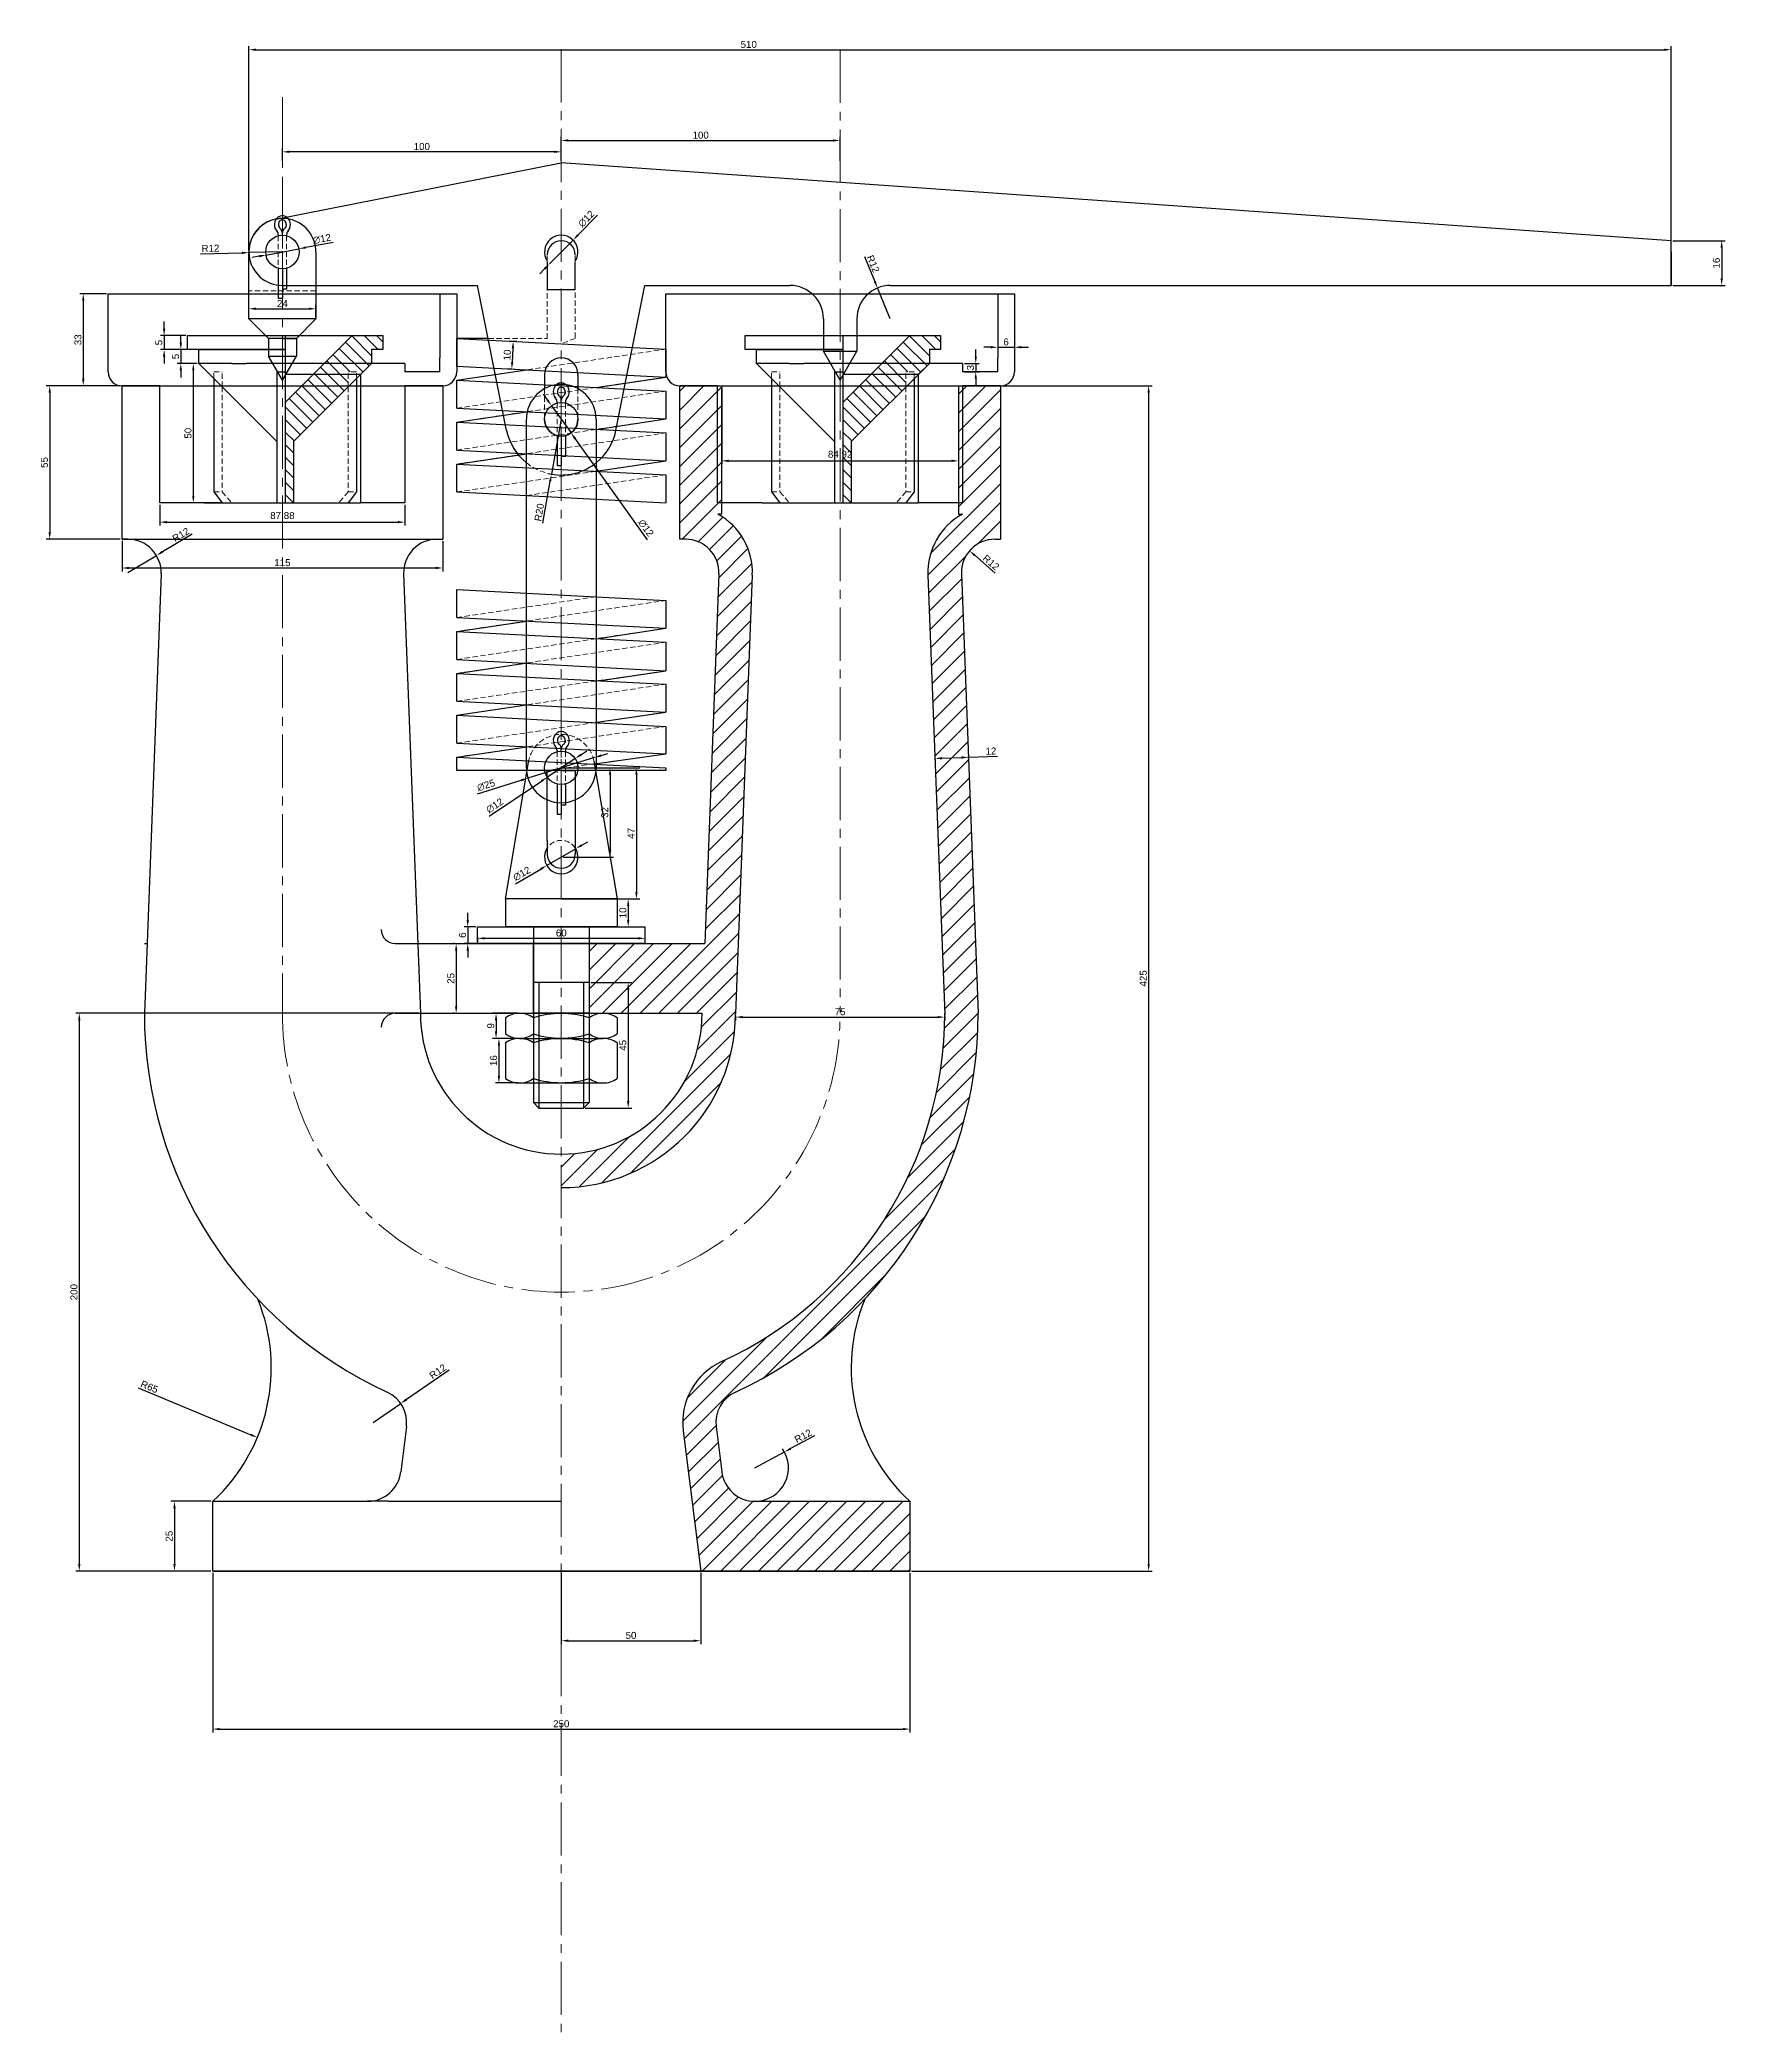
# Model space of a CAD drawing. Header units: millimetres. Extents: x 2037 to 2642, y 1249 to 1963.
import ezdxf

# ---------------------------------------------------------------- set-up
doc = ezdxf.new("R2010")
doc.units = ezdxf.units.MM
doc.linetypes.add('CENTER2', pattern=[28.575, 19.05, -3.175, 3.175, -3.175])
doc.linetypes.add('DASHED2', pattern=[9.525, 6.35, -3.175])
for name, color, linetype, lineweight in [('centerline', 3, 'CENTER2', 20), ('dimension', 1, 'Continuous', 20), ('hidden', 7, 'DASHED2', 20), ('object', 7, 'Continuous', 25)]:
    doc.layers.add(name, color=color, linetype=linetype, lineweight=lineweight)
doc.styles.get("Standard").update_dxf_attribs({"font": 'Arial.ttf'})
doc.dimstyles.new('ISO-25', dxfattribs={"dimtxt": 2.5, "dimasz": 2.5, "dimexe": 1.25, "dimexo": 0.625, "dimtad": 1, "dimtxsty": 'Standard', "dimcen": 2.5, "dimadec": 0, "dimazin": 0, "dimtfac": 1, "dimtmove": 0, "dimatfit": 3, "dimfxl": 1, "dimarcsym": 0})
pattern_1 = [(45, (1422.268, 1369.8038), (-3.367596, 3.367596), [])]

msp = doc.modelspace()

# ---------------------------------------------------------------- blocks, each defined once
blk = doc.blocks.new('*D47')
at = {"layer": 'Defpoints', "color": 0, "transparency": 16777216}
for p in [(2622.31, 1891.13), (2622.31, 1875.13), (2640.43, 1875.13)]:
    blk.add_point(p, dxfattribs=at)
at = {"layer": 'dimension', "color": 0, "lineweight": -2, "transparency": 16777216}
for p, q in [((2622.94, 1891.13), (2641.68, 1891.13)), ((2640.43, 1888.63), (2640.43, 1877.63)), ((2622.94, 1875.13), (2641.68, 1875.13))]:
    blk.add_line(p, q, dxfattribs=at)
at = {"layer": 'dimension', "color": 0, "transparency": 16777216}
for points in [[(2640.01, 1888.63), (2640.85, 1888.63), (2640.43, 1891.13)], [(2640.01, 1877.63), (2640.85, 1877.63), (2640.43, 1875.13)]]:
    blk.add_solid(points, dxfattribs=at)
at = {"layer": 'dimension', "color": 0, "transparency": 16777216, "insert": (2638.53, 1883.13), "char_height": 2.5, "attachment_point": 5, "rotation": 90}
blk.add_mtext('16', dxfattribs=at)
blk = doc.blocks.new('*D48')
at = {"layer": 'Defpoints', "color": 0, "transparency": 16777216}
for p in [(2324.31, 1927.1), (2224.31, 1919.13), (2324.31, 1919.13)]:
    blk.add_point(p, dxfattribs=at)
at = {"layer": 'dimension', "color": 0, "lineweight": -2, "transparency": 16777216}
for p, q in [((2224.31, 1919.75), (2224.31, 1928.35)), ((2226.81, 1927.1), (2321.81, 1927.1)), ((2324.31, 1919.75), (2324.31, 1928.35))]:
    blk.add_line(p, q, dxfattribs=at)
at = {"layer": 'dimension', "color": 0, "transparency": 16777216}
for points in [[(2226.81, 1927.52), (2226.81, 1926.69), (2224.31, 1927.1)], [(2321.81, 1927.52), (2321.81, 1926.69), (2324.31, 1927.1)]]:
    blk.add_solid(points, dxfattribs=at)
at = {"layer": 'dimension', "color": 0, "transparency": 16777216, "insert": (2274.31, 1929), "char_height": 2.5, "attachment_point": 5}
blk.add_mtext('100', dxfattribs=at)
blk = doc.blocks.new('*D49')
at = {"layer": 'Defpoints', "color": 0, "transparency": 16777216}
for p in [(2124.31, 1923.03), (2124.31, 1919.13), (2224.31, 1919.13)]:
    blk.add_point(p, dxfattribs=at)
at = {"layer": 'dimension', "color": 0, "lineweight": -2, "transparency": 16777216}
for p, q in [((2124.31, 1919.75), (2124.31, 1924.28)), ((2221.81, 1923.03), (2126.81, 1923.03)), ((2224.31, 1919.75), (2224.31, 1924.28))]:
    blk.add_line(p, q, dxfattribs=at)
at = {"layer": 'dimension', "color": 0, "transparency": 16777216}
for points in [[(2126.81, 1923.45), (2126.81, 1922.62), (2124.31, 1923.03)], [(2221.81, 1923.45), (2221.81, 1922.62), (2224.31, 1923.03)]]:
    blk.add_solid(points, dxfattribs=at)
at = {"layer": 'dimension', "color": 0, "transparency": 16777216, "insert": (2174.31, 1924.93), "char_height": 2.5, "attachment_point": 5}
blk.add_mtext('100', dxfattribs=at)
blk = doc.blocks.new('*D50')
at = {"layer": 'Defpoints', "color": 0, "transparency": 16777216}
for p in [(2066.81, 1839.13), (2040.87, 1784.13), (2066.81, 1784.13)]:
    blk.add_point(p, dxfattribs=at)
at = {"layer": 'dimension', "color": 0, "lineweight": -2, "transparency": 16777216}
for p, q in [((2066.19, 1839.13), (2039.62, 1839.13)), ((2040.87, 1836.63), (2040.87, 1786.63)), ((2066.19, 1784.13), (2039.62, 1784.13))]:
    blk.add_line(p, q, dxfattribs=at)
at = {"layer": 'dimension', "color": 0, "transparency": 16777216}
for points in [[(2040.45, 1836.63), (2041.29, 1836.63), (2040.87, 1839.13)], [(2040.45, 1786.63), (2041.29, 1786.63), (2040.87, 1784.13)]]:
    blk.add_solid(points, dxfattribs=at)
at = {"layer": 'dimension', "color": 0, "transparency": 16777216, "insert": (2038.97, 1811.63), "char_height": 2.5, "attachment_point": 5, "rotation": 90}
blk.add_mtext('55', dxfattribs=at)
blk = doc.blocks.new('*D51')
at = {"layer": 'Defpoints', "color": 0, "transparency": 16777216}
for p in [(2061.81, 1872.13), (2052.9, 1839.13), (2066.81, 1839.13)]:
    blk.add_point(p, dxfattribs=at)
at = {"layer": 'dimension', "color": 0, "lineweight": -2, "transparency": 16777216}
for p, q in [((2061.19, 1872.13), (2051.65, 1872.13)), ((2052.9, 1869.63), (2052.9, 1841.63)), ((2066.19, 1839.13), (2051.65, 1839.13))]:
    blk.add_line(p, q, dxfattribs=at)
at = {"layer": 'dimension', "color": 0, "transparency": 16777216}
for points in [[(2052.49, 1869.63), (2053.32, 1869.63), (2052.9, 1872.13)], [(2052.49, 1841.63), (2053.32, 1841.63), (2052.9, 1839.13)]]:
    blk.add_solid(points, dxfattribs=at)
at = {"layer": 'dimension', "color": 0, "transparency": 16777216, "insert": (2051, 1855.63), "char_height": 2.5, "attachment_point": 5, "rotation": 90}
blk.add_mtext('33', dxfattribs=at)
blk = doc.blocks.new('*D52')
at = {"layer": 'Defpoints', "color": 0, "transparency": 16777216}
for p in [(2080.37, 1797.13), (2168.25, 1797.13), (2168.25, 1790.24)]:
    blk.add_point(p, dxfattribs=at)
at = {"layer": 'dimension', "color": 0, "lineweight": -2, "transparency": 16777216}
for p, q in [((2080.37, 1796.5), (2080.37, 1788.99)), ((2168.25, 1796.5), (2168.25, 1788.99)), ((2082.87, 1790.24), (2165.75, 1790.24))]:
    blk.add_line(p, q, dxfattribs=at)
at = {"layer": 'dimension', "color": 0, "transparency": 16777216}
for points in [[(2082.87, 1790.66), (2082.87, 1789.82), (2080.37, 1790.24)], [(2165.75, 1790.66), (2165.75, 1789.82), (2168.25, 1790.24)]]:
    blk.add_solid(points, dxfattribs=at)
at = {"layer": 'dimension', "color": 0, "transparency": 16777216, "insert": (2124.31, 1792.37), "char_height": 2.5, "attachment_point": 5}
blk.add_mtext('87,88', dxfattribs=at)
blk = doc.blocks.new('*D53')
at = {"layer": 'Defpoints', "color": 0, "transparency": 16777216}
for p in [(2081.9, 1852.13), (2090.31, 1857.13), (2090.31, 1852.13)]:
    blk.add_point(p, dxfattribs=at)
at = {"layer": 'dimension', "color": 0, "lineweight": -2, "transparency": 16777216}
for p, q in [((2081.9, 1859.63), (2081.9, 1862.13)), ((2089.69, 1857.13), (2080.65, 1857.13)), ((2089.69, 1852.13), (2080.65, 1852.13)), ((2081.9, 1857.13), (2081.9, 1852.13)), ((2081.9, 1849.63), (2081.9, 1847.13))]:
    blk.add_line(p, q, dxfattribs=at)
at = {"layer": 'dimension', "color": 0, "transparency": 16777216}
for points in [[(2081.48, 1859.63), (2082.31, 1859.63), (2081.9, 1857.13)], [(2081.48, 1849.63), (2082.31, 1849.63), (2081.9, 1852.13)]]:
    blk.add_solid(points, dxfattribs=at)
at = {"layer": 'dimension', "color": 0, "transparency": 16777216, "insert": (2080, 1854.63), "char_height": 2.5, "attachment_point": 5, "rotation": 90}
blk.add_mtext('5', dxfattribs=at)
blk = doc.blocks.new('*D54')
at = {"layer": 'Defpoints', "color": 0, "transparency": 16777216}
for p in [(2094.31, 1852.13), (2087.88, 1847.13), (2094.31, 1847.13)]:
    blk.add_point(p, dxfattribs=at)
at = {"layer": 'dimension', "color": 0, "lineweight": -2, "transparency": 16777216}
for p, q in [((2093.69, 1852.13), (2086.63, 1852.13)), ((2087.88, 1854.63), (2087.88, 1857.13)), ((2087.88, 1852.13), (2087.88, 1847.13)), ((2093.69, 1847.13), (2086.63, 1847.13)), ((2087.88, 1844.63), (2087.88, 1842.13))]:
    blk.add_line(p, q, dxfattribs=at)
at = {"layer": 'dimension', "color": 0, "transparency": 16777216}
for points in [[(2087.46, 1854.63), (2088.3, 1854.63), (2087.88, 1852.13)], [(2087.46, 1844.63), (2088.3, 1844.63), (2087.88, 1847.13)]]:
    blk.add_solid(points, dxfattribs=at)
at = {"layer": 'dimension', "color": 0, "transparency": 16777216, "insert": (2085.98, 1849.63), "char_height": 2.5, "attachment_point": 5, "rotation": 90}
blk.add_mtext('5', dxfattribs=at)
blk = doc.blocks.new('*D55')
at = {"layer": 'Defpoints', "color": 0, "transparency": 16777216}
for p in [(2136.31, 1866.76), (2112.31, 1863.13), (2136.31, 1863.13)]:
    blk.add_point(p, dxfattribs=at)
at = {"layer": 'dimension', "color": 0, "lineweight": -2, "transparency": 16777216}
for p, q in [((2112.31, 1863.75), (2112.31, 1868.01)), ((2114.81, 1866.76), (2133.81, 1866.76)), ((2136.31, 1863.75), (2136.31, 1868.01))]:
    blk.add_line(p, q, dxfattribs=at)
at = {"layer": 'dimension', "color": 0, "transparency": 16777216}
for points in [[(2114.81, 1867.17), (2114.81, 1866.34), (2112.31, 1866.76)], [(2133.81, 1867.17), (2133.81, 1866.34), (2136.31, 1866.76)]]:
    blk.add_solid(points, dxfattribs=at)
at = {"layer": 'dimension', "color": 0, "transparency": 16777216, "insert": (2124.31, 1868.64), "char_height": 2.5, "attachment_point": 5}
blk.add_mtext('24', dxfattribs=at)
blk = doc.blocks.new('*D56')
at = {"layer": 'Defpoints', "color": 0, "transparency": 16777216}
for p in [(2094.31, 1847.13), (2092.36, 1797.13), (2102.7, 1797.13)]:
    blk.add_point(p, dxfattribs=at)
at = {"layer": 'dimension', "color": 0, "lineweight": -2, "transparency": 16777216}
for p, q in [((2093.69, 1847.13), (2091.11, 1847.13)), ((2092.36, 1844.63), (2092.36, 1799.63)), ((2102.08, 1797.13), (2091.11, 1797.13))]:
    blk.add_line(p, q, dxfattribs=at)
at = {"layer": 'dimension', "color": 0, "transparency": 16777216}
for points in [[(2091.95, 1844.63), (2092.78, 1844.63), (2092.36, 1847.13)], [(2091.95, 1799.63), (2092.78, 1799.63), (2092.36, 1797.13)]]:
    blk.add_solid(points, dxfattribs=at)
at = {"layer": 'dimension', "color": 0, "transparency": 16777216, "insert": (2090.46, 1822.13), "char_height": 2.5, "attachment_point": 5, "rotation": 90}
blk.add_mtext('50', dxfattribs=at)
blk = doc.blocks.new('*D57')
at = {"layer": 'Defpoints', "color": 0, "transparency": 16777216}
for p in [(2066.81, 1784.13), (2181.81, 1784.13), (2181.81, 1773.8)]:
    blk.add_point(p, dxfattribs=at)
at = {"layer": 'dimension', "color": 0, "lineweight": -2, "transparency": 16777216}
for p, q in [((2066.81, 1783.5), (2066.81, 1772.55)), ((2181.81, 1783.5), (2181.81, 1772.55)), ((2069.31, 1773.8), (2179.31, 1773.8))]:
    blk.add_line(p, q, dxfattribs=at)
at = {"layer": 'dimension', "color": 0, "transparency": 16777216}
for points in [[(2069.31, 1774.22), (2069.31, 1773.38), (2066.81, 1773.8)], [(2179.31, 1774.22), (2179.31, 1773.38), (2181.81, 1773.8)]]:
    blk.add_solid(points, dxfattribs=at)
at = {"layer": 'dimension', "color": 0, "transparency": 16777216, "insert": (2124.31, 1775.7), "char_height": 2.5, "attachment_point": 5}
blk.add_mtext('115', dxfattribs=at)
blk = doc.blocks.new('*D58')
at = {"layer": 'Defpoints', "color": 0, "transparency": 16777216}
for p in [(2186.62, 1639.13), (2186.62, 1614.13), (2186.62, 1614.13)]:
    blk.add_point(p, dxfattribs=at)
at = {"layer": 'dimension', "color": 0, "lineweight": -2, "transparency": 16777216}
for p, q in [((2186, 1639.13), (2185.37, 1639.13)), ((2186.62, 1636.63), (2186.62, 1616.63)), ((2186, 1614.13), (2185.37, 1614.13))]:
    blk.add_line(p, q, dxfattribs=at)
at = {"layer": 'dimension', "color": 0, "transparency": 16777216}
for points in [[(2186.21, 1636.63), (2187.04, 1636.63), (2186.62, 1639.13)], [(2186.21, 1616.63), (2187.04, 1616.63), (2186.62, 1614.13)]]:
    blk.add_solid(points, dxfattribs=at)
at = {"layer": 'dimension', "color": 0, "transparency": 16777216, "insert": (2184.72, 1626.63), "char_height": 2.5, "attachment_point": 5, "rotation": 90}
blk.add_mtext('25', dxfattribs=at)
blk = doc.blocks.new('*D59')
at = {"layer": 'Defpoints', "color": 0, "transparency": 16777216}
for p in [(2209.31, 1614.13), (2200.93, 1605.13), (2209.31, 1605.13)]:
    blk.add_point(p, dxfattribs=at)
at = {"layer": 'dimension', "color": 0, "lineweight": -2, "transparency": 16777216}
for p, q in [((2208.69, 1614.13), (2199.68, 1614.13)), ((2200.93, 1611.63), (2200.93, 1607.63)), ((2208.69, 1605.13), (2199.68, 1605.13))]:
    blk.add_line(p, q, dxfattribs=at)
at = {"layer": 'dimension', "color": 0, "transparency": 16777216}
for points in [[(2200.51, 1611.63), (2201.34, 1611.63), (2200.93, 1614.13)], [(2200.51, 1607.63), (2201.34, 1607.63), (2200.93, 1605.13)]]:
    blk.add_solid(points, dxfattribs=at)
at = {"layer": 'dimension', "color": 0, "transparency": 16777216, "insert": (2199.03, 1609.63), "char_height": 2.5, "attachment_point": 5, "rotation": 90}
blk.add_mtext('9', dxfattribs=at)
blk = doc.blocks.new('*D60')
at = {"layer": 'Defpoints', "color": 0, "transparency": 16777216}
for p in [(2209.31, 1605.13), (2201.95, 1589.13), (2209.31, 1589.13)]:
    blk.add_point(p, dxfattribs=at)
at = {"layer": 'dimension', "color": 0, "lineweight": -2, "transparency": 16777216}
for p, q in [((2208.69, 1605.13), (2200.7, 1605.13)), ((2201.95, 1602.63), (2201.95, 1591.63)), ((2208.69, 1589.13), (2200.7, 1589.13))]:
    blk.add_line(p, q, dxfattribs=at)
at = {"layer": 'dimension', "color": 0, "transparency": 16777216}
for points in [[(2201.54, 1602.63), (2202.37, 1602.63), (2201.95, 1605.13)], [(2201.54, 1591.63), (2202.37, 1591.63), (2201.95, 1589.13)]]:
    blk.add_solid(points, dxfattribs=at)
at = {"layer": 'dimension', "color": 0, "transparency": 16777216, "insert": (2200.05, 1597.13), "char_height": 2.5, "attachment_point": 5, "rotation": 90}
blk.add_mtext('16', dxfattribs=at)
blk = doc.blocks.new('*D61')
at = {"layer": 'Defpoints', "color": 0, "transparency": 16777216}
for p in [(2234.31, 1625.13), (2232.31, 1580.13), (2248.31, 1580.13)]:
    blk.add_point(p, dxfattribs=at)
at = {"layer": 'dimension', "color": 0, "lineweight": -2, "transparency": 16777216}
for p, q in [((2234.94, 1625.13), (2249.56, 1625.13)), ((2248.31, 1622.63), (2248.31, 1582.63)), ((2232.94, 1580.13), (2249.56, 1580.13))]:
    blk.add_line(p, q, dxfattribs=at)
at = {"layer": 'dimension', "color": 0, "transparency": 16777216}
for points in [[(2247.89, 1622.63), (2248.73, 1622.63), (2248.31, 1625.13)], [(2247.89, 1582.63), (2248.73, 1582.63), (2248.31, 1580.13)]]:
    blk.add_solid(points, dxfattribs=at)
at = {"layer": 'dimension', "color": 0, "transparency": 16777216, "insert": (2246.41, 1602.63), "char_height": 2.5, "attachment_point": 5, "rotation": 90}
blk.add_mtext('45', dxfattribs=at)
blk = doc.blocks.new('*D62')
at = {"layer": 'Defpoints', "color": 0, "transparency": 16777216}
for p in [(2194.31, 1645.13), (2190.78, 1639.13), (2194.31, 1639.13)]:
    blk.add_point(p, dxfattribs=at)
at = {"layer": 'dimension', "color": 0, "lineweight": -2, "transparency": 16777216}
for p, q in [((2193.69, 1645.13), (2189.53, 1645.13)), ((2190.78, 1647.63), (2190.78, 1650.13)), ((2190.78, 1645.13), (2190.78, 1639.13)), ((2193.69, 1639.13), (2189.53, 1639.13)), ((2190.78, 1636.63), (2190.78, 1634.13))]:
    blk.add_line(p, q, dxfattribs=at)
at = {"layer": 'dimension', "color": 0, "transparency": 16777216}
for points in [[(2190.36, 1647.63), (2191.19, 1647.63), (2190.78, 1645.13)], [(2190.36, 1636.63), (2191.19, 1636.63), (2190.78, 1639.13)]]:
    blk.add_solid(points, dxfattribs=at)
at = {"layer": 'dimension', "color": 0, "transparency": 16777216, "insert": (2188.87, 1642.13), "char_height": 2.5, "attachment_point": 5, "rotation": 90}
blk.add_mtext('6', dxfattribs=at)
blk = doc.blocks.new('*D63')
at = {"layer": 'Defpoints', "color": 0, "transparency": 16777216}
for p in [(2244.31, 1655.13), (2244.31, 1645.13), (2248.31, 1645.13)]:
    blk.add_point(p, dxfattribs=at)
at = {"layer": 'dimension', "color": 0, "lineweight": -2, "transparency": 16777216}
for p, q in [((2244.94, 1655.13), (2249.56, 1655.13)), ((2248.31, 1652.63), (2248.31, 1647.63)), ((2244.94, 1645.13), (2249.56, 1645.13))]:
    blk.add_line(p, q, dxfattribs=at)
at = {"layer": 'dimension', "color": 0, "transparency": 16777216}
for points in [[(2247.89, 1652.63), (2248.72, 1652.63), (2248.31, 1655.13)], [(2247.89, 1647.63), (2248.72, 1647.63), (2248.31, 1645.13)]]:
    blk.add_solid(points, dxfattribs=at)
at = {"layer": 'dimension', "color": 0, "transparency": 16777216, "insert": (2246.41, 1650.13), "char_height": 2.5, "attachment_point": 5, "rotation": 90}
blk.add_mtext('10', dxfattribs=at)
blk = doc.blocks.new('*D64')
at = {"layer": 'Defpoints', "color": 0, "transparency": 16777216}
for p in [(2194.31, 1642.13), (2254.31, 1642.13), (2254.31, 1641)]:
    blk.add_point(p, dxfattribs=at)
at = {"layer": 'dimension', "color": 0, "lineweight": -2, "transparency": 16777216}
for p, q in [((2194.31, 1641.5), (2194.31, 1639.75)), ((2196.81, 1641), (2251.81, 1641)), ((2254.31, 1641.5), (2254.31, 1639.75))]:
    blk.add_line(p, q, dxfattribs=at)
at = {"layer": 'dimension', "color": 0, "transparency": 16777216}
for points in [[(2196.81, 1641.42), (2196.81, 1640.58), (2194.31, 1641)], [(2251.81, 1641.42), (2251.81, 1640.58), (2254.31, 1641)]]:
    blk.add_solid(points, dxfattribs=at)
at = {"layer": 'dimension', "color": 0, "transparency": 16777216, "insert": (2224.31, 1642.9), "char_height": 2.5, "attachment_point": 5}
blk.add_mtext('60', dxfattribs=at)
blk = doc.blocks.new('*D65')
at = {"layer": 'Defpoints', "color": 0, "transparency": 16777216}
for p in [(2224.31, 1702.13), (2224.31, 1670.13), (2241.81, 1670.13)]:
    blk.add_point(p, dxfattribs=at)
at = {"layer": 'dimension', "color": 0, "lineweight": -2, "transparency": 16777216}
for p, q in [((2224.94, 1702.13), (2243.06, 1702.13)), ((2241.81, 1699.63), (2241.81, 1672.63)), ((2224.94, 1670.13), (2243.06, 1670.13))]:
    blk.add_line(p, q, dxfattribs=at)
at = {"layer": 'dimension', "color": 0, "transparency": 16777216}
for points in [[(2241.4, 1699.63), (2242.23, 1699.63), (2241.81, 1702.13)], [(2241.4, 1672.63), (2242.23, 1672.63), (2241.81, 1670.13)]]:
    blk.add_solid(points, dxfattribs=at)
at = {"layer": 'dimension', "color": 0, "transparency": 16777216, "insert": (2239.91, 1686.13), "char_height": 2.5, "attachment_point": 5, "rotation": 90}
blk.add_mtext('32', dxfattribs=at)
blk = doc.blocks.new('*D66')
at = {"layer": 'Defpoints', "color": 0, "transparency": 16777216}
for p in [(2224.31, 1702.13), (2224.31, 1655.13), (2251.27, 1655.13)]:
    blk.add_point(p, dxfattribs=at)
at = {"layer": 'dimension', "color": 0, "lineweight": -2, "transparency": 16777216}
for p, q in [((2224.94, 1702.13), (2252.52, 1702.13)), ((2251.27, 1699.63), (2251.27, 1657.63)), ((2224.94, 1655.13), (2252.52, 1655.13))]:
    blk.add_line(p, q, dxfattribs=at)
at = {"layer": 'dimension', "color": 0, "transparency": 16777216}
for points in [[(2250.85, 1699.63), (2251.68, 1699.63), (2251.27, 1702.13)], [(2250.85, 1657.63), (2251.68, 1657.63), (2251.27, 1655.13)]]:
    blk.add_solid(points, dxfattribs=at)
at = {"layer": 'dimension', "color": 0, "transparency": 16777216, "insert": (2249.39, 1678.63), "char_height": 2.5, "attachment_point": 5, "rotation": 90}
blk.add_mtext('47', dxfattribs=at)
blk = doc.blocks.new('*D67')
at = {"layer": 'Defpoints', "color": 0, "transparency": 16777216}
for p in [(2208.95, 1854.98), (2206.56, 1845.09), (2208.43, 1845)]:
    blk.add_point(p, dxfattribs=at)
at = {"layer": 'dimension', "color": 0, "lineweight": -2, "transparency": 16777216}
for p, q in [((2208.32, 1855.02), (2205.83, 1855.15)), ((2206.95, 1852.58), (2206.69, 1847.59)), ((2207.81, 1845.03), (2205.32, 1845.16))]:
    blk.add_line(p, q, dxfattribs=at)
at = {"layer": 'dimension', "color": 0, "transparency": 16777216}
for points in [[(2206.53, 1852.61), (2207.37, 1852.56), (2207.08, 1855.08)], [(2206.28, 1847.61), (2207.11, 1847.57), (2206.56, 1845.09)]]:
    blk.add_solid(points, dxfattribs=at)
at = {"layer": 'dimension', "color": 0, "transparency": 16777216, "insert": (2204.92, 1850.19), "char_height": 2.5, "attachment_point": 5, "rotation": 87.05033}
blk.add_mtext('10', dxfattribs=at)
blk = doc.blocks.new('*D68')
at = {"layer": 'Defpoints', "color": 0, "transparency": 16777216}
for p in [(2622.31, 1959.64), (2112.31, 1887.13), (2622.31, 1887.13)]:
    blk.add_point(p, dxfattribs=at)
at = {"layer": 'dimension', "color": 0, "lineweight": -2, "transparency": 16777216}
for p, q in [((2112.31, 1887.75), (2112.31, 1960.89)), ((2114.81, 1959.64), (2619.81, 1959.64)), ((2622.31, 1887.75), (2622.31, 1960.89))]:
    blk.add_line(p, q, dxfattribs=at)
at = {"layer": 'dimension', "color": 0, "transparency": 16777216}
for points in [[(2114.81, 1960.06), (2114.81, 1959.23), (2112.31, 1959.64)], [(2619.81, 1960.06), (2619.81, 1959.23), (2622.31, 1959.64)]]:
    blk.add_solid(points, dxfattribs=at)
at = {"layer": 'dimension', "color": 0, "transparency": 16777216, "insert": (2291.54, 1961.54), "char_height": 2.5, "attachment_point": 5}
blk.add_mtext('510', dxfattribs=at)
blk = doc.blocks.new('*D69')
at = {"layer": 'Defpoints', "color": 0, "transparency": 16777216}
for p in [(2380.81, 1856.04), (2386.81, 1856.04), (2386.81, 1852.96)]:
    blk.add_point(p, dxfattribs=at)
at = {"layer": 'dimension', "color": 0, "lineweight": -2, "transparency": 16777216}
for p, q in [((2378.31, 1852.96), (2375.81, 1852.96)), ((2380.81, 1855.42), (2380.81, 1851.71)), ((2380.81, 1852.96), (2386.81, 1852.96)), ((2386.81, 1855.42), (2386.81, 1851.71)), ((2389.31, 1852.96), (2391.81, 1852.96))]:
    blk.add_line(p, q, dxfattribs=at)
at = {"layer": 'dimension', "color": 0, "transparency": 16777216}
for points in [[(2378.31, 1853.38), (2378.31, 1852.54), (2380.81, 1852.96)], [(2389.31, 1853.38), (2389.31, 1852.54), (2386.81, 1852.96)]]:
    blk.add_solid(points, dxfattribs=at)
at = {"layer": 'dimension', "color": 0, "transparency": 16777216, "insert": (2383.81, 1854.86), "char_height": 2.5, "attachment_point": 5}
blk.add_mtext('6', dxfattribs=at)
blk = doc.blocks.new('*D70')
at = {"layer": 'Defpoints', "color": 0, "transparency": 16777216}
for p in [(2368.25, 1847.13), (2368.25, 1844.13), (2372.95, 1844.13)]:
    blk.add_point(p, dxfattribs=at)
at = {"layer": 'dimension', "color": 0, "lineweight": -2, "transparency": 16777216}
for p, q in [((2372.95, 1849.63), (2372.95, 1852.13)), ((2368.88, 1847.13), (2374.2, 1847.13)), ((2368.88, 1844.13), (2374.2, 1844.13)), ((2372.95, 1847.13), (2372.95, 1844.13)), ((2372.95, 1841.63), (2372.95, 1839.13))]:
    blk.add_line(p, q, dxfattribs=at)
at = {"layer": 'dimension', "color": 0, "transparency": 16777216}
for points in [[(2372.54, 1849.63), (2373.37, 1849.63), (2372.95, 1847.13)], [(2372.54, 1841.63), (2373.37, 1841.63), (2372.95, 1844.13)]]:
    blk.add_solid(points, dxfattribs=at)
at = {"layer": 'dimension', "color": 0, "transparency": 16777216, "insert": (2371.05, 1845.63), "char_height": 2.5, "attachment_point": 5, "rotation": 90}
blk.add_mtext('3', dxfattribs=at)
blk = doc.blocks.new('*D71')
at = {"layer": 'Defpoints', "color": 0, "transparency": 16777216}
for p in [(2281.85, 1839.13), (2366.77, 1839.13), (2366.77, 1812.22)]:
    blk.add_point(p, dxfattribs=at)
at = {"layer": 'dimension', "color": 0, "lineweight": -2, "transparency": 16777216}
for p, q in [((2281.85, 1838.5), (2281.85, 1810.97)), ((2366.77, 1838.5), (2366.77, 1810.97)), ((2284.35, 1812.22), (2364.27, 1812.22))]:
    blk.add_line(p, q, dxfattribs=at)
at = {"layer": 'dimension', "color": 0, "transparency": 16777216}
for points in [[(2284.35, 1812.64), (2284.35, 1811.81), (2281.85, 1812.22)], [(2364.27, 1812.64), (2364.27, 1811.81), (2366.77, 1812.22)]]:
    blk.add_solid(points, dxfattribs=at)
at = {"layer": 'dimension', "color": 0, "transparency": 16777216, "insert": (2324.31, 1814.35), "char_height": 2.5, "attachment_point": 5}
blk.add_mtext('84,92', dxfattribs=at)
blk = doc.blocks.new('*D72')
at = {"layer": 'Defpoints', "color": 0, "transparency": 16777216}
for p in [(2286.81, 1613.88), (2361.81, 1613.59), (2361.81, 1612.75)]:
    blk.add_point(p, dxfattribs=at)
at = {"layer": 'dimension', "color": 0, "lineweight": -2, "transparency": 16777216}
for p, q in [((2286.81, 1613.26), (2286.81, 1611.5)), ((2289.31, 1612.75), (2359.31, 1612.75)), ((2361.81, 1612.97), (2361.81, 1611.5))]:
    blk.add_line(p, q, dxfattribs=at)
at = {"layer": 'dimension', "color": 0, "transparency": 16777216}
for points in [[(2289.31, 1613.16), (2289.31, 1612.33), (2286.81, 1612.75)], [(2359.31, 1613.16), (2359.31, 1612.33), (2361.81, 1612.75)]]:
    blk.add_solid(points, dxfattribs=at)
at = {"layer": 'dimension', "color": 0, "transparency": 16777216, "insert": (2324.31, 1614.64), "char_height": 2.5, "attachment_point": 5}
blk.add_mtext('75', dxfattribs=at)
blk = doc.blocks.new('*D73')
at = {"layer": 'Defpoints', "color": 0, "transparency": 16777216}
for p in [(2381.81, 1839.13), (2349.31, 1414.13), (2434.94, 1414.13)]:
    blk.add_point(p, dxfattribs=at)
at = {"layer": 'dimension', "color": 0, "lineweight": -2, "transparency": 16777216}
for p, q in [((2382.44, 1839.13), (2436.19, 1839.13)), ((2434.94, 1836.63), (2434.94, 1416.63)), ((2349.94, 1414.13), (2436.19, 1414.13))]:
    blk.add_line(p, q, dxfattribs=at)
at = {"layer": 'dimension', "color": 0, "transparency": 16777216}
for points in [[(2434.53, 1836.63), (2435.36, 1836.63), (2434.94, 1839.13)], [(2434.53, 1416.63), (2435.36, 1416.63), (2434.94, 1414.13)]]:
    blk.add_solid(points, dxfattribs=at)
at = {"layer": 'dimension', "color": 0, "transparency": 16777216, "insert": (2433.04, 1626.63), "char_height": 2.5, "attachment_point": 5, "rotation": 90}
blk.add_mtext('425', dxfattribs=at)
blk = doc.blocks.new('*D74')
at = {"layer": 'Defpoints', "color": 0, "transparency": 16777216}
for p in [(2358.26, 1706.67), (2370.26, 1707.13), (2370.3, 1705.94)]:
    blk.add_point(p, dxfattribs=at)
at = {"layer": 'dimension', "color": 0, "lineweight": -2, "transparency": 16777216}
for p, q in [((2358.29, 1706.04), (2358.36, 1704.23)), ((2360.81, 1705.58), (2367.8, 1705.84)), ((2370.28, 1706.5), (2370.35, 1704.69)), ((2370.3, 1705.94), (2380.75, 1706.34))]:
    blk.add_line(p, q, dxfattribs=at)
at = {"layer": 'dimension', "color": 0, "transparency": 16777216}
for points in [[(2360.79, 1705.99), (2360.82, 1705.16), (2358.31, 1705.48)], [(2367.79, 1706.26), (2367.82, 1705.43), (2370.3, 1705.94)]]:
    blk.add_solid(points, dxfattribs=at)
at = {"layer": 'dimension', "color": 0, "transparency": 16777216, "insert": (2378.39, 1708.13), "char_height": 2.5, "attachment_point": 5, "rotation": 2.18965}
blk.add_mtext('12', dxfattribs=at)
blk = doc.blocks.new('*D75')
at = {"layer": 'Defpoints', "color": 0, "transparency": 16777216}
for p in [(2224.31, 1414.13), (2274.31, 1414.13), (2274.31, 1389.13)]:
    blk.add_point(p, dxfattribs=at)
at = {"layer": 'dimension', "color": 0, "lineweight": -2, "transparency": 16777216}
for p, q in [((2224.31, 1413.5), (2224.31, 1387.88)), ((2274.31, 1413.5), (2274.31, 1387.88)), ((2226.81, 1389.13), (2271.81, 1389.13))]:
    blk.add_line(p, q, dxfattribs=at)
at = {"layer": 'dimension', "color": 0, "transparency": 16777216}
for points in [[(2226.81, 1389.55), (2226.81, 1388.72), (2224.31, 1389.13)], [(2271.81, 1389.55), (2271.81, 1388.72), (2274.31, 1389.13)]]:
    blk.add_solid(points, dxfattribs=at)
at = {"layer": 'dimension', "color": 0, "transparency": 16777216, "insert": (2249.31, 1391.03), "char_height": 2.5, "attachment_point": 5}
blk.add_mtext('50', dxfattribs=at)
blk = doc.blocks.new('*D76')
at = {"layer": 'Defpoints', "color": 0, "transparency": 16777216}
for p in [(2099.31, 1414.13), (2349.31, 1414.13), (2349.31, 1357.44)]:
    blk.add_point(p, dxfattribs=at)
at = {"layer": 'dimension', "color": 0, "lineweight": -2, "transparency": 16777216}
for p, q in [((2099.31, 1413.5), (2099.31, 1356.19)), ((2349.31, 1413.5), (2349.31, 1356.19)), ((2101.81, 1357.44), (2346.81, 1357.44))]:
    blk.add_line(p, q, dxfattribs=at)
at = {"layer": 'dimension', "color": 0, "transparency": 16777216}
for points in [[(2101.81, 1357.86), (2101.81, 1357.02), (2099.31, 1357.44)], [(2346.81, 1357.86), (2346.81, 1357.02), (2349.31, 1357.44)]]:
    blk.add_solid(points, dxfattribs=at)
at = {"layer": 'dimension', "color": 0, "transparency": 16777216, "insert": (2224.31, 1359.34), "char_height": 2.5, "attachment_point": 5}
blk.add_mtext('250', dxfattribs=at)
blk = doc.blocks.new('*D77')
at = {"layer": 'Defpoints', "color": 0, "transparency": 16777216}
for p in [(2099.31, 1439.13), (2085.61, 1414.13), (2099.31, 1414.13)]:
    blk.add_point(p, dxfattribs=at)
at = {"layer": 'dimension', "color": 0, "lineweight": -2, "transparency": 16777216}
for p, q in [((2098.69, 1439.13), (2084.36, 1439.13)), ((2085.61, 1436.63), (2085.61, 1416.63)), ((2098.69, 1414.13), (2084.36, 1414.13))]:
    blk.add_line(p, q, dxfattribs=at)
at = {"layer": 'dimension', "color": 0, "transparency": 16777216}
for points in [[(2085.2, 1436.63), (2086.03, 1436.63), (2085.61, 1439.13)], [(2085.2, 1416.63), (2086.03, 1416.63), (2085.61, 1414.13)]]:
    blk.add_solid(points, dxfattribs=at)
at = {"layer": 'dimension', "color": 0, "transparency": 16777216, "insert": (2083.71, 1426.63), "char_height": 2.5, "attachment_point": 5, "rotation": 90}
blk.add_mtext('25', dxfattribs=at)
blk = doc.blocks.new('*D78')
at = {"layer": 'Defpoints', "color": 0, "transparency": 16777216}
for p in [(2173.81, 1614.13), (2051.48, 1414.13), (2099.31, 1414.13)]:
    blk.add_point(p, dxfattribs=at)
at = {"layer": 'dimension', "color": 0, "lineweight": -2, "transparency": 16777216}
for p, q in [((2173.19, 1614.13), (2050.23, 1614.13)), ((2051.48, 1611.63), (2051.48, 1416.63)), ((2098.69, 1414.13), (2050.23, 1414.13))]:
    blk.add_line(p, q, dxfattribs=at)
at = {"layer": 'dimension', "color": 0, "transparency": 16777216}
for points in [[(2051.06, 1611.63), (2051.89, 1611.63), (2051.48, 1614.13)], [(2051.06, 1416.63), (2051.89, 1416.63), (2051.48, 1414.13)]]:
    blk.add_solid(points, dxfattribs=at)
at = {"layer": 'dimension', "color": 0, "transparency": 16777216, "insert": (2049.57, 1514.13), "char_height": 2.5, "attachment_point": 5, "rotation": 90}
blk.add_mtext('200', dxfattribs=at)
blk = doc.blocks.new('*D79')
at = {"layer": 'Defpoints', "color": 0, "transparency": 16777216}
for p in [(2068.84, 1772.13), (2079.14, 1778.29)]:
    blk.add_point(p, dxfattribs=at)
at = {"layer": 'dimension', "color": 0, "lineweight": -2, "transparency": 16777216}
for p, q in [((2091.95, 1785.98), (2081.28, 1779.58)), ((2068.84, 1772.13), (2079.14, 1778.29))]:
    blk.add_line(p, q, dxfattribs=at)
at = {"layer": 'dimension', "color": 0, "transparency": 16777216}
blk.add_solid([(2081.07, 1779.94), (2081.5, 1779.22), (2079.14, 1778.29)], dxfattribs=at)
at = {"layer": 'dimension', "color": 0, "transparency": 16777216, "insert": (2087.9, 1785.74), "char_height": 2.5, "attachment_point": 5, "rotation": 30.93813}
blk.add_mtext('R12', dxfattribs=at)
blk = doc.blocks.new('*D80')
at = {"layer": 'Defpoints', "color": 0, "transparency": 16777216}
for p in [(2370.71, 1779.98), (2379.78, 1772.13)]:
    blk.add_point(p, dxfattribs=at)
at = {"layer": 'dimension', "color": 0, "lineweight": -2, "transparency": 16777216}
blk.add_line((2379.93, 1772), (2372.6, 1778.34), dxfattribs=at)
at = {"layer": 'dimension', "color": 0, "transparency": 16777216}
blk.add_solid([(2372.87, 1778.66), (2372.32, 1778.03), (2370.71, 1779.98)], dxfattribs=at)
at = {"layer": 'dimension', "color": 0, "transparency": 16777216, "insert": (2378.44, 1775.77), "char_height": 2.5, "attachment_point": 5, "rotation": 319.11458}
blk.add_mtext('R12', dxfattribs=at)
blk = doc.blocks.new('*D81')
at = {"layer": 'Defpoints', "color": 0, "transparency": 16777216}
for p in [(2337.72, 1874.21), (2342.31, 1863.13)]:
    blk.add_point(p, dxfattribs=at)
at = {"layer": 'dimension', "color": 0, "lineweight": -2, "transparency": 16777216}
for p, q in [((2333.05, 1885.48), (2336.76, 1876.52)), ((2342.31, 1863.13), (2337.72, 1874.21))]:
    blk.add_line(p, q, dxfattribs=at)
at = {"layer": 'dimension', "color": 0, "transparency": 16777216}
blk.add_solid([(2337.14, 1876.68), (2336.37, 1876.36), (2337.72, 1874.21)], dxfattribs=at)
at = {"layer": 'dimension', "color": 0, "transparency": 16777216, "insert": (2336.16, 1882.87), "char_height": 2.5, "attachment_point": 5, "rotation": 292.51321}
blk.add_mtext('R12', dxfattribs=at)
blk = doc.blocks.new('*D82')
at = {"layer": 'Defpoints', "color": 0, "transparency": 16777216}
for p in [(2112.31, 1886.87), (2124.31, 1887.13)]:
    blk.add_point(p, dxfattribs=at)
at = {"layer": 'dimension', "color": 0, "lineweight": -2, "transparency": 16777216}
for p, q in [((2094.94, 1886.49), (2109.81, 1886.81)), ((2124.31, 1887.13), (2112.31, 1886.87))]:
    blk.add_line(p, q, dxfattribs=at)
at = {"layer": 'dimension', "color": 0, "transparency": 16777216}
blk.add_solid([(2109.81, 1887.23), (2109.82, 1886.39), (2112.31, 1886.87)], dxfattribs=at)
at = {"layer": 'dimension', "color": 0, "transparency": 16777216, "insert": (2098.5, 1888.45), "char_height": 2.5, "attachment_point": 5, "rotation": 1.24252}
blk.add_mtext('R12', dxfattribs=at)
blk = doc.blocks.new('*D83')
at = {"layer": 'Defpoints', "color": 0, "transparency": 16777216}
for p in [(2224.31, 1827.13), (2220.79, 1807.44)]:
    blk.add_point(p, dxfattribs=at)
at = {"layer": 'dimension', "color": 0, "lineweight": -2, "transparency": 16777216}
for p, q in [((2224.31, 1827.13), (2220.79, 1807.44)), ((2217.66, 1789.87), (2220.36, 1804.98))]:
    blk.add_line(p, q, dxfattribs=at)
blk.add_arc((2224.31, 1827.13), 20, 256.29233, 306.89169, dxfattribs=at)
at = {"layer": 'dimension', "color": 0, "transparency": 16777216}
blk.add_solid([(2219.95, 1805.05), (2220.77, 1804.9), (2220.79, 1807.44)], dxfattribs=at)
at = {"layer": 'dimension', "color": 0, "transparency": 16777216, "insert": (2216.42, 1793.75), "char_height": 2.5, "attachment_point": 5, "rotation": 79.87332}
blk.add_mtext('R20', dxfattribs=at)
blk = doc.blocks.new('*D84')
at = {"layer": 'Defpoints', "color": 0, "transparency": 16777216}
for p in [(2166.74, 1474.21), (2156.87, 1467.38)]:
    blk.add_point(p, dxfattribs=at)
at = {"layer": 'dimension', "color": 0, "lineweight": -2, "transparency": 16777216}
for p, q in [((2184.08, 1486.2), (2168.8, 1475.63)), ((2156.87, 1467.38), (2166.74, 1474.21))]:
    blk.add_line(p, q, dxfattribs=at)
at = {"layer": 'dimension', "color": 0, "transparency": 16777216}
blk.add_solid([(2168.56, 1475.97), (2169.04, 1475.29), (2166.74, 1474.21)], dxfattribs=at)
at = {"layer": 'dimension', "color": 0, "transparency": 16777216, "insert": (2180.05, 1485.69), "char_height": 2.5, "attachment_point": 5, "rotation": 34.67507}
blk.add_mtext('R12', dxfattribs=at)
blk = doc.blocks.new('*D85')
at = {"layer": 'Defpoints', "color": 0, "transparency": 16777216}
for p in [(2055.34, 1487), (2115.35, 1462.02)]:
    blk.add_point(p, dxfattribs=at)
at = {"layer": 'dimension', "color": 0, "lineweight": -2, "transparency": 16777216}
blk.add_line((2072.55, 1479.83), (2113.04, 1462.98), dxfattribs=at)
at = {"layer": 'dimension', "color": 0, "transparency": 16777216}
blk.add_solid([(2113.2, 1463.36), (2112.88, 1462.59), (2115.35, 1462.02)], dxfattribs=at)
at = {"layer": 'dimension', "color": 0, "transparency": 16777216, "insert": (2076.63, 1480.19), "char_height": 2.5, "attachment_point": 5, "rotation": 337.40058}
blk.add_mtext('R65', dxfattribs=at)
blk = doc.blocks.new('*D86')
at = {"layer": 'Defpoints', "color": 0, "transparency": 16777216}
for p in [(2293.78, 1451.13), (2304.35, 1456.81)]:
    blk.add_point(p, dxfattribs=at)
at = {"layer": 'dimension', "color": 0, "lineweight": -2, "transparency": 16777216}
for p, q in [((2315.09, 1462.6), (2306.55, 1458)), ((2293.78, 1451.13), (2304.35, 1456.81))]:
    blk.add_line(p, q, dxfattribs=at)
blk.add_arc((2293.78, 1451.13), 12, 272.98416, 34.26694, dxfattribs=at)
at = {"layer": 'dimension', "color": 0, "transparency": 16777216}
blk.add_solid([(2306.35, 1458.37), (2306.74, 1457.63), (2304.35, 1456.81)], dxfattribs=at)
at = {"layer": 'dimension', "color": 0, "transparency": 16777216, "insert": (2311.03, 1462.55), "char_height": 2.5, "attachment_point": 5, "rotation": 28.29863}
blk.add_mtext('R12', dxfattribs=at)
blk = doc.blocks.new('*D87')
at = {"layer": 'Defpoints', "color": 0, "transparency": 16777216}
for p in [(2236.26, 1705.81), (2212.37, 1698.44)]:
    blk.add_point(p, dxfattribs=at)
at = {"layer": 'dimension', "color": 0, "lineweight": -2, "transparency": 16777216}
for p, q in [((2236.26, 1705.81), (2212.37, 1698.44)), ((2238.65, 1706.54), (2241.04, 1707.28)), ((2194.27, 1692.87), (2209.98, 1697.71))]:
    blk.add_line(p, q, dxfattribs=at)
at = {"layer": 'dimension', "color": 0, "transparency": 16777216}
for points in [[(2238.52, 1706.94), (2238.77, 1706.14), (2236.26, 1705.81)], [(2209.85, 1698.11), (2210.1, 1697.31), (2212.37, 1698.44)]]:
    blk.add_solid(points, dxfattribs=at)
at = {"layer": 'dimension', "color": 0, "transparency": 16777216, "insert": (2197.31, 1695.87), "char_height": 2.5, "attachment_point": 5, "rotation": 17.12579}
blk.add_mtext('∅25', dxfattribs=at)
blk = doc.blocks.new('*D88')
at = {"layer": 'Defpoints', "color": 0, "transparency": 16777216}
for p in [(2229.3, 1705.46), (2219.32, 1698.79)]:
    blk.add_point(p, dxfattribs=at)
at = {"layer": 'dimension', "color": 0, "lineweight": -2, "transparency": 16777216}
for p, q in [((2231.38, 1706.85), (2233.46, 1708.23)), ((2229.3, 1705.46), (2219.32, 1698.79)), ((2198.42, 1684.84), (2217.24, 1697.4))]:
    blk.add_line(p, q, dxfattribs=at)
at = {"layer": 'dimension', "color": 0, "transparency": 16777216}
for points in [[(2231.15, 1707.19), (2231.61, 1706.5), (2229.3, 1705.46)], [(2217.01, 1697.75), (2217.47, 1697.06), (2219.32, 1698.79)]]:
    blk.add_solid(points, dxfattribs=at)
at = {"layer": 'dimension', "color": 0, "transparency": 16777216, "insert": (2200.46, 1688.56), "char_height": 2.5, "attachment_point": 5, "rotation": 33.73604}
blk.add_mtext('∅12', dxfattribs=at)
blk = doc.blocks.new('*D89')
at = {"layer": 'Defpoints', "color": 0, "transparency": 16777216}
for p in [(2229.5, 1673.14), (2219.12, 1667.11)]:
    blk.add_point(p, dxfattribs=at)
at = {"layer": 'dimension', "color": 0, "lineweight": -2, "transparency": 16777216}
for p, q in [((2229.5, 1673.14), (2219.12, 1667.11)), ((2231.66, 1674.4), (2233.82, 1675.65)), ((2207.88, 1660.58), (2216.96, 1665.85))]:
    blk.add_line(p, q, dxfattribs=at)
at = {"layer": 'dimension', "color": 0, "transparency": 16777216}
for points in [[(2231.45, 1674.76), (2231.87, 1674.04), (2229.5, 1673.14)], [(2216.75, 1666.21), (2217.17, 1665.49), (2219.12, 1667.11)]]:
    blk.add_solid(points, dxfattribs=at)
at = {"layer": 'dimension', "color": 0, "transparency": 16777216, "insert": (2210.15, 1664.17), "char_height": 2.5, "attachment_point": 5, "rotation": 30.1696}
blk.add_mtext('∅12', dxfattribs=at)
blk = doc.blocks.new('*D90')
at = {"layer": 'Defpoints', "color": 0, "transparency": 16777216}
for p in [(2220.82, 1832), (2227.81, 1822.25)]:
    blk.add_point(p, dxfattribs=at)
at = {"layer": 'dimension', "color": 0, "lineweight": -2, "transparency": 16777216}
for p, q in [((2219.36, 1834.04), (2217.91, 1836.07)), ((2220.82, 1832), (2227.81, 1822.25)), ((2255.25, 1783.93), (2229.26, 1820.22))]:
    blk.add_line(p, q, dxfattribs=at)
at = {"layer": 'dimension', "color": 0, "transparency": 16777216}
for points in [[(2219.7, 1834.28), (2219.02, 1833.79), (2220.82, 1832)], [(2229.6, 1820.46), (2228.92, 1819.97), (2227.81, 1822.25)]]:
    blk.add_solid(points, dxfattribs=at)
at = {"layer": 'dimension', "color": 0, "transparency": 16777216, "insert": (2254.66, 1788.14), "char_height": 2.5, "attachment_point": 5, "rotation": 305.61496}
blk.add_mtext('∅12', dxfattribs=at)
blk = doc.blocks.new('*D91')
at = {"layer": 'Defpoints', "color": 0, "transparency": 16777216}
for p in [(2228.53, 1891.39), (2220.09, 1882.86)]:
    blk.add_point(p, dxfattribs=at)
at = {"layer": 'dimension', "color": 0, "lineweight": -2, "transparency": 16777216}
for p, q in [((2237.33, 1900.3), (2230.29, 1893.17)), ((2220.09, 1882.86), (2228.53, 1891.39)), ((2218.34, 1881.08), (2216.58, 1879.3))]:
    blk.add_line(p, q, dxfattribs=at)
at = {"layer": 'dimension', "color": 0, "transparency": 16777216}
for points in [[(2229.99, 1893.46), (2230.58, 1892.88), (2228.53, 1891.39)], [(2218.04, 1881.37), (2218.63, 1880.79), (2220.09, 1882.86)]]:
    blk.add_solid(points, dxfattribs=at)
at = {"layer": 'dimension', "color": 0, "transparency": 16777216, "insert": (2233.29, 1899.01), "char_height": 2.5, "attachment_point": 5, "rotation": 45.33661}
blk.add_mtext('∅12', dxfattribs=at)
blk = doc.blocks.new('*D92')
at = {"layer": 'Defpoints', "color": 0, "transparency": 16777216}
for p in [(2130.21, 1888.23), (2118.41, 1886.02)]:
    blk.add_point(p, dxfattribs=at)
at = {"layer": 'dimension', "color": 0, "lineweight": -2, "transparency": 16777216}
for p, q in [((2118.41, 1886.02), (2130.21, 1888.23)), ((2142.52, 1890.53), (2132.67, 1888.69)), ((2115.96, 1885.56), (2113.5, 1885.1))]:
    blk.add_line(p, q, dxfattribs=at)
at = {"layer": 'dimension', "color": 0, "transparency": 16777216}
for points in [[(2132.59, 1889.1), (2132.74, 1888.28), (2130.21, 1888.23)], [(2115.88, 1885.97), (2116.03, 1885.15), (2118.41, 1886.02)]]:
    blk.add_solid(points, dxfattribs=at)
at = {"layer": 'dimension', "color": 0, "transparency": 16777216, "insert": (2138.46, 1891.78), "char_height": 2.5, "attachment_point": 5, "rotation": 10.59519}
blk.add_mtext('∅12', dxfattribs=at)

# ---------------------------------------------------------------- dimensions: what is measured, and where the dimension line sits
at = {"layer": 'dimension', "color": 30}
for base, p1, p2, picture, middle in [((2622.311, 1959.642), (2112.311, 1887.126), (2622.311, 1887.126), '*D68', (2291.537, 1959.642)), ((2254.311, 1641.001), (2194.311, 1642.126), (2254.311, 1642.126), '*D64', (2224.311, 1641.001))]:
    dim = msp.add_linear_dim(base=base, p1=p1, p2=p2, dimstyle='ISO-25', override={"dimadec": 1, "dimfrac": 2}, dxfattribs=at)
    dim.commit()
    dim.dimension.update_dxf_attribs({"geometry": picture, "text_midpoint": middle, "dimtype": 160})
for base, p1, p2, picture, middle in [((2324.311, 1927.103), (2224.311, 1919.126), (2324.311, 1919.126), '*D48', (2274.311, 1929.004)), ((2124.311, 1923.033), (2224.311, 1919.126), (2124.311, 1919.126), '*D49', (2174.311, 1924.935)), ((2136.311, 1866.756), (2112.311, 1863.126), (2136.311, 1863.126), '*D55', (2124.311, 1868.636)), ((2386.811, 1852.959), (2380.811, 1856.042), (2386.811, 1856.042), '*D69', (2383.811, 1854.86)), ((2366.771, 1812.223), (2281.851, 1839.126), (2366.771, 1839.126), '*D71', (2324.311, 1814.35)), ((2168.253, 1790.241), (2080.369, 1797.126), (2168.253, 1797.126), '*D52', (2124.311, 1792.368)), ((2181.811, 1773.8), (2066.811, 1784.126), (2181.811, 1784.126), '*D57', (2124.311, 1775.701)), ((2361.81, 1612.746), (2286.811, 1613.884), (2361.81, 1613.594), '*D72', (2324.311, 1614.643)), ((2349.311, 1357.441), (2099.311, 1414.126), (2349.311, 1414.126), '*D76', (2224.311, 1359.343)), ((2274.311, 1389.133), (2224.311, 1414.126), (2274.311, 1414.126), '*D75', (2249.311, 1391.035))]:
    dim = msp.add_linear_dim(base=base, p1=p1, p2=p2, dimstyle='ISO-25', override={"dimadec": 1, "dimfrac": 2}, dxfattribs=at)
    dim.commit()
    dim.dimension.update_dxf_attribs({"geometry": picture, "text_midpoint": middle})
for p1, p2, picture, middle in [((2220.094, 1882.858), (2228.529, 1891.393), '*D91', (2233.287, 1899.011)), ((2118.414, 1886.022), (2130.209, 1888.229), '*D92', (2138.46, 1891.778))]:
    dim = msp.add_diameter_dim_2p(p1=p1, p2=p2, dimstyle='ISO-25', override={"dimadec": 1, "dimfrac": 2}, dxfattribs=at)
    dim.commit()
    dim.dimension.update_dxf_attribs({"geometry": picture, "text_midpoint": middle})
for center, mpoint, picture, middle in [((2124.311, 1887.126), (2112.314, 1886.865), '*D82', (2098.536, 1886.567)), ((2224.311, 1827.126), (2220.795, 1807.437), '*D83', (2218.291, 1793.417)), ((2068.844, 1772.126), (2079.137, 1778.295), '*D79', (2088.864, 1784.126)), ((2379.779, 1772.126), (2370.707, 1779.98), '*D80', (2377.208, 1774.352)), ((2055.337, 1486.997), (2115.346, 1462.018), '*D85', (2075.897, 1478.438)), ((2156.875, 1467.379), (2166.743, 1474.206), '*D84', (2181.115, 1484.148))]:
    dim = msp.add_radius_dim(center=center, mpoint=mpoint, dimstyle='ISO-25', override={"dimadec": 1, "dimfrac": 2}, dxfattribs=at)
    dim.commit()
    dim.dimension.update_dxf_attribs({"geometry": picture, "text_midpoint": middle, "dimtype": 164})
for center, mpoint, picture, middle in [((2342.311, 1863.126), (2337.717, 1874.211), '*D81', (2336.161, 1882.875)), ((2293.78, 1451.126), (2304.346, 1456.814), '*D86', (2311.026, 1462.546))]:
    dim = msp.add_radius_dim(center=center, mpoint=mpoint, dimstyle='ISO-25', override={"dimadec": 1, "dimfrac": 2}, dxfattribs=at)
    dim.commit()
    dim.dimension.update_dxf_attribs({"geometry": picture, "text_midpoint": middle})
for base, p1, p2, picture, middle in [((2640.43, 1875.126), (2622.311, 1891.126), (2622.311, 1875.126), '*D47', (2638.529, 1883.126)), ((2052.903, 1839.126), (2061.811, 1872.126), (2066.811, 1839.126), '*D51', (2051, 1855.626)), ((2081.895, 1852.126), (2090.311, 1857.126), (2090.311, 1852.126), '*D53', (2079.999, 1854.626)), ((2087.881, 1847.126), (2094.311, 1852.126), (2094.311, 1847.126), '*D54', (2085.984, 1849.626)), ((2372.954, 1844.126), (2368.253, 1847.126), (2368.253, 1844.126), '*D70', (2371.051, 1845.626)), ((2092.364, 1797.126), (2094.311, 1847.126), (2102.702, 1797.126), '*D56', (2090.462, 1822.126)), ((2040.869, 1784.126), (2066.811, 1839.126), (2066.811, 1784.126), '*D50', (2038.972, 1811.626)), ((2434.943, 1414.126), (2381.811, 1839.126), (2349.311, 1414.126), '*D73', (2433.042, 1626.626)), ((2241.812, 1670.126), (2224.311, 1702.126), (2224.311, 1670.126), '*D65', (2239.91, 1686.126)), ((2251.268, 1655.126), (2224.311, 1702.126), (2224.311, 1655.126), '*D66', (2249.393, 1678.626)), ((2248.308, 1645.126), (2244.311, 1655.126), (2244.311, 1645.126), '*D63', (2246.407, 1650.126)), ((2190.776, 1639.126), (2194.311, 1645.126), (2194.311, 1639.126), '*D62', (2188.874, 1642.126)), ((2186.623, 1614.126), (2186.623, 1639.126), (2186.623, 1614.126), '*D58', (2184.722, 1626.626)), ((2248.311, 1580.126), (2234.311, 1625.126), (2232.311, 1580.126), '*D61', (2246.415, 1602.626)), ((2051.475, 1414.126), (2173.811, 1614.126), (2099.311, 1414.126), '*D78', (2049.574, 1514.126)), ((2200.928, 1605.126), (2209.311, 1614.126), (2209.311, 1605.126), '*D59', (2199.026, 1609.626)), ((2201.953, 1589.126), (2209.311, 1605.126), (2209.311, 1589.126), '*D60', (2200.051, 1597.126)), ((2085.614, 1414.126), (2099.311, 1439.126), (2099.311, 1414.126), '*D77', (2083.713, 1426.626))]:
    dim = msp.add_linear_dim(base=base, p1=p1, p2=p2, angle=90, dimstyle='ISO-25', override={"dimadec": 1, "dimfrac": 2}, dxfattribs=at)
    dim.commit()
    dim.dimension.update_dxf_attribs({"geometry": picture, "text_midpoint": middle})
dim = msp.add_aligned_dim(p1=(2208.949, 1854.985), p2=(2208.434, 1844.998), distance=-1.872, dimstyle='ISO-25', override={"dimadec": 1, "dimfrac": 2}, dxfattribs=at)
dim.commit()
dim.dimension.update_dxf_attribs({"geometry": '*D67', "text_midpoint": (2204.923, 1850.186)})
for p1, p2, picture, middle in [((2220.817, 1832.003), (2227.805, 1822.248), '*D90', (2253.061, 1786.991)), ((2229.301, 1705.458), (2219.322, 1698.793), '*D88', (2201.55, 1686.925)), ((2236.257, 1705.806), (2212.366, 1698.445), '*D87', (2197.892, 1693.985)), ((2229.499, 1673.141), (2219.124, 1667.11), '*D89', (2211.137, 1662.467))]:
    dim = msp.add_diameter_dim_2p(p1=p1, p2=p2, dimstyle='ISO-25', override={"dimadec": 1, "dimfrac": 2}, dxfattribs=at)
    dim.commit()
    dim.dimension.update_dxf_attribs({"geometry": picture, "text_midpoint": middle, "dimtype": 163})
dim = msp.add_linear_dim(base=(2370.301, 1705.938), p1=(2358.264, 1706.667), p2=(2370.256, 1707.126), angle=2.189654, dimstyle='ISO-25', override={"dimadec": 1, "dimfrac": 2}, dxfattribs=at)
dim.commit()
dim.dimension.update_dxf_attribs({"geometry": '*D74', "text_midpoint": (2378.463, 1706.25), "dimtype": 161})

# ---------------------------------------------------------------- hatches: boundary and pattern name
at = {"layer": 'hidden'}
h = msp.add_hatch(dxfattribs=at)
h.set_pattern_fill('ANSI31', color=4, angle=90)
h.set_pattern_definition([(135, (874.7697, 1559.915), (-2.245064, -2.245064), [])])
h.paths.add_polyline_path([(2147.921, 1844.126), (2150.921, 1844.126), (2150.921, 1841.735), (2156.311, 1847.126), (2156.311, 1852.126), (2160.311, 1852.126), (2160.311, 1857.126), (2149.311, 1857.126), (2144.433, 1852.247), (2144.433, 1852.126), (2144.311, 1852.126), (2125.311, 1833.126), (2125.311, 1797.126), (2128.311, 1797.126), (2128.311, 1819.126), (2147.921, 1838.735)])
h = msp.add_hatch(dxfattribs=at)
h.set_pattern_fill('ANSI31', color=4, angle=90)
h.set_pattern_definition([(135, (1074.7697, 1559.915), (-2.245064, -2.245064), [])])
h.paths.add_polyline_path([(2347.921, 1844.126), (2350.921, 1844.126), (2350.921, 1841.735), (2356.311, 1847.126), (2356.311, 1852.126), (2360.311, 1852.126), (2360.311, 1857.126), (2349.311, 1857.126), (2344.433, 1852.247), (2344.433, 1852.126), (2344.311, 1852.126), (2325.311, 1833.126), (2325.311, 1797.126), (2328.311, 1797.126), (2328.311, 1819.126), (2347.921, 1838.735)])
at = {"layer": 'object'}
h = msp.add_hatch(dxfattribs=at)
h.set_pattern_fill('ANSI31', color=4, scale=1.5)
h.set_pattern_definition(pattern_1)
h.paths.add_polyline_path([(2292.826, 1771.209, 0.2831347), (2280.463, 1793.126), (2281.851, 1793.126), (2281.851, 1839.126), (2266.811, 1839.126), (2266.811, 1784.126), (2268.844, 1784.126, -0.4254518), (2280.835, 1771.667), (2275.767, 1639.126), (2234.311, 1639.126), (2234.311, 1614.126), (2274.811, 1614.126, -0.4142136), (2224.311, 1563.626), (2224.311, 1551.626, 0.4130821), (2286.811, 1613.884)])
h = msp.add_hatch(dxfattribs=at)
h.set_pattern_fill('ANSI31', color=4, scale=1.5)
h.set_pattern_definition(pattern_1)
h.paths.add_polyline_path([(2367.788, 1771.667, -0.4254518), (2379.779, 1784.126), (2381.811, 1784.126), (2381.811, 1839.126), (2366.771, 1839.126), (2366.771, 1793.126), (2368.16, 1793.126, 0.2831347), (2355.797, 1771.209), (2361.811, 1613.901, -0.2923779), (2281.802, 1489.221, 0.3268967), (2268.022, 1464.443), (2274.311, 1414.126), (2286.311, 1414.126), (2349.311, 1414.126), (2349.311, 1439.126), (2293.78, 1439.126, -0.3782425), (2281.873, 1449.637), (2279.841, 1465.891, -0.3270633), (2286.737, 1478.283, 0.2929845), (2373.811, 1614.126)])

# ---------------------------------------------------------------- linework, layer by layer
at = {"layer": 'centerline', "color": 1}
for p, q in [((2224.311, 1959.79), (2224.311, 1248.769)), ((2324.311, 1959.614), (2324.311, 1614.126)), ((2124.311, 1942.673), (2124.311, 1614.126))]:
    msp.add_line(p, q, dxfattribs=at)
msp.add_arc((2224.311, 1614.126), 100, 180, 0, dxfattribs=at)
at = {"layer": 'hidden', "ltscale": 0.3}
for p, q in [((2122.811, 1892.935), (2122.811, 1881.316)), ((2124.311, 1893.126), (2124.311, 1881.126)), ((2125.811, 1892.935), (2125.811, 1881.316)), ((2219.311, 1881.126), (2219.311, 1886.126)), ((2229.311, 1881.126), (2229.311, 1886.126)), ((2219.311, 1856.126), (2219.311, 1881.126)), ((2229.311, 1881.126), (2229.311, 1856.126)), ((2136.311, 1873.126), (2112.311, 1873.126)), ((2186.811, 1856.126), (2219.311, 1856.126)), ((2186.811, 1841.106), (2261.811, 1852.261)), ((2229.311, 1856.126), (2224.311, 1854.193)), ((2099.702, 1841.735), (2099.702, 1844.126)), ((2099.702, 1844.126), (2102.702, 1844.126)), ((2102.702, 1838.735), (2102.702, 1844.126)), ((2150.921, 1844.126), (2147.921, 1844.126)), ((2147.921, 1838.735), (2147.921, 1844.126)), ((2150.921, 1841.735), (2150.921, 1844.126)), ((2299.702, 1841.735), (2299.702, 1844.126)), ((2299.702, 1844.126), (2302.702, 1844.126)), ((2302.702, 1838.735), (2302.702, 1844.126)), ((2350.921, 1844.126), (2347.921, 1844.126)), ((2347.921, 1838.735), (2347.921, 1844.126)), ((2350.921, 1841.735), (2350.921, 1844.126)), ((2102.702, 1838.735), (2102.702, 1801.126)), ((2147.921, 1838.735), (2147.921, 1801.126)), ((2186.811, 1831.092), (2261.811, 1842.248)), ((2186.811, 1826.086), (2261.811, 1837.241)), ((2218.311, 1838.091), (2218.311, 1827.126)), ((2230.311, 1838.091), (2230.311, 1827.126)), ((2302.702, 1838.735), (2302.702, 1801.126)), ((2347.921, 1838.735), (2347.921, 1801.126)), ((2222.811, 1832.935), (2222.811, 1821.316)), ((2224.311, 1833.126), (2224.311, 1821.126)), ((2225.811, 1832.935), (2225.811, 1821.316)), ((2186.811, 1816.073), (2261.811, 1827.228)), ((2186.811, 1811.066), (2261.811, 1822.221)), ((2186.811, 1801.053), (2261.811, 1812.208)), ((2099.702, 1801.126), (2102.702, 1801.126)), ((2102.702, 1801.126), (2106.19, 1797.126)), ((2147.921, 1801.126), (2144.433, 1797.126)), ((2147.921, 1801.126), (2150.921, 1801.126)), ((2211.811, 1799.764), (2261.811, 1807.201)), ((2299.702, 1801.126), (2302.702, 1801.126)), ((2302.702, 1801.126), (2306.19, 1797.126)), ((2347.921, 1801.126), (2344.433, 1797.126)), ((2347.921, 1801.126), (2350.921, 1801.126)), ((2186.811, 1756.033), (2236.811, 1763.47)), ((2186.811, 1751.026), (2261.811, 1762.181)), ((2186.811, 1741), (2261.811, 1752.168)), ((2186.811, 1736.006), (2261.811, 1747.162)), ((2186.811, 1725.993), (2261.811, 1736.909)), ((2186.811, 1720.978), (2261.811, 1732.142)), ((2186.811, 1710.973), (2261.811, 1722.128)), ((2186.811, 1705.966), (2261.811, 1716.998)), ((2222.811, 1707.935), (2222.811, 1696.316)), ((2224.311, 1708.126), (2224.311, 1696.126)), ((2225.811, 1707.935), (2225.811, 1696.316)), ((2261.811, 1707.108), (2218.67, 1701.126))]:
    msp.add_line(p, q, dxfattribs=at)
for centre, radius, start, end in [((2224.311, 1827.126), 20, 231.317813, 308.682187), ((2224.311, 1702.126), 12, 12.104443, 166.644005), ((2224.311, 1670.126), 6, 33.55731, 146.467582)]:
    msp.add_arc(centre, radius, start, end, dxfattribs=at)
at = {"layer": 'object'}
for p, q in [((2121.958, 1898.893), (2224.311, 1919.126)), ((2622.311, 1891.126), (2224.311, 1919.126)), ((2122.811, 1893.316), (2122.811, 1892.935)), ((2124.311, 1893.126), (2124.311, 1893.966)), ((2125.811, 1893.316), (2125.811, 1892.935)), ((2112.311, 1863.126), (2112.311, 1887.126)), ((2136.311, 1887.126), (2136.311, 1863.126)), ((2622.311, 1875.126), (2622.311, 1891.126)), ((2622.311, 1887.126), (2622.311, 1875.126)), ((2122.811, 1881.316), (2122.811, 1873.757)), ((2124.311, 1881.126), (2124.311, 1873.757)), ((2125.811, 1881.316), (2125.811, 1873.757)), ((2219.311, 1883.626), (2219.311, 1873.626)), ((2229.311, 1873.626), (2229.311, 1883.626)), ((2061.811, 1872.126), (2067.811, 1872.126)), ((2061.811, 1844.126), (2061.811, 1872.126)), ((2067.811, 1872.126), (2124.311, 1872.126)), ((2122.811, 1873.757), (2122.811, 1870.557)), ((2124.311, 1875.126), (2194.311, 1875.126)), ((2124.311, 1873.757), (2124.311, 1870.557)), ((2125.811, 1873.757), (2124.311, 1873.757)), ((2124.311, 1872.126), (2180.811, 1872.126)), ((2180.811, 1872.126), (2186.811, 1872.126)), ((2180.811, 1872.126), (2180.811, 1849.126)), ((2186.811, 1872.126), (2186.811, 1844.126)), ((2204.732, 1823.046), (2194.311, 1875.126)), ((2219.311, 1873.626), (2229.311, 1873.626)), ((2243.891, 1823.046), (2254.311, 1875.126)), ((2254.311, 1875.126), (2306.311, 1875.126)), ((2261.811, 1872.126), (2267.811, 1872.126)), ((2261.811, 1844.126), (2261.811, 1872.126)), ((2267.811, 1872.126), (2324.311, 1872.126)), ((2324.311, 1872.126), (2380.811, 1872.126)), ((2342.311, 1875.126), (2622.311, 1875.126)), ((2380.811, 1872.126), (2386.811, 1872.126)), ((2380.811, 1872.126), (2380.811, 1849.126)), ((2386.811, 1872.126), (2386.811, 1844.126)), ((2122.811, 1870.557), (2124.311, 1870.557)), ((2136.311, 1863.126), (2112.311, 1863.126)), ((2119.311, 1856.126), (2112.311, 1863.126)), ((2129.311, 1856.126), (2136.311, 1863.126)), ((2318.311, 1863.126), (2318.311, 1851.518)), ((2330.311, 1863.126), (2330.311, 1851.518)), ((2090.311, 1857.126), (2160.311, 1857.126)), ((2090.311, 1852.126), (2090.311, 1857.126)), ((2125.311, 1852.126), (2090.311, 1852.126)), ((2094.311, 1852.126), (2125.311, 1852.126)), ((2094.311, 1847.126), (2094.311, 1852.126)), ((2106.311, 1852.126), (2106.19, 1852.247)), ((2106.19, 1852.247), (2106.19, 1852.126)), ((2129.311, 1856.126), (2119.311, 1856.126)), ((2119.311, 1856.126), (2119.311, 1849.786)), ((2124.311, 1856.126), (2129.311, 1856.126)), ((2125.311, 1857.126), (2125.311, 1852.126)), ((2125.311, 1833.126), (2149.311, 1857.126)), ((2125.311, 1852.126), (2125.311, 1847.126)), ((2129.311, 1856.126), (2129.311, 1849.786)), ((2144.433, 1852.126), (2144.311, 1852.126)), ((2144.311, 1852.126), (2144.433, 1852.126)), ((2144.433, 1852.247), (2144.433, 1852.126)), ((2160.311, 1852.126), (2156.311, 1852.126)), ((2156.311, 1852.126), (2156.311, 1847.126)), ((2160.311, 1857.126), (2160.311, 1852.126)), ((2186.811, 1856.126), (2261.811, 1852.261)), ((2198.113, 1856.126), (2186.811, 1856.126)), ((2290.311, 1857.126), (2360.311, 1857.126)), ((2290.311, 1852.126), (2290.311, 1857.126)), ((2325.311, 1852.126), (2290.311, 1852.126)), ((2294.311, 1852.126), (2325.311, 1852.126)), ((2294.311, 1847.126), (2294.311, 1852.126)), ((2306.311, 1852.126), (2306.19, 1852.247)), ((2306.19, 1852.247), (2306.19, 1852.126)), ((2324.311, 1841.126), (2318.311, 1851.518)), ((2318.311, 1851.518), (2330.311, 1851.518)), ((2324.311, 1841.126), (2330.311, 1851.518)), ((2325.311, 1857.126), (2325.311, 1852.126)), ((2325.311, 1833.126), (2349.311, 1857.126)), ((2325.311, 1852.126), (2325.311, 1847.126)), ((2344.433, 1852.126), (2344.311, 1852.126)), ((2344.311, 1852.126), (2344.433, 1852.126)), ((2344.433, 1852.247), (2344.433, 1852.126)), ((2360.311, 1852.126), (2356.311, 1852.126)), ((2356.311, 1852.126), (2356.311, 1847.126)), ((2360.311, 1857.126), (2360.311, 1852.126)), ((2106.19, 1847.126), (2094.311, 1847.126)), ((2094.311, 1847.126), (2122.311, 1819.126)), ((2106.19, 1847.126), (2111.311, 1847.126)), ((2125.311, 1847.126), (2111.311, 1847.126)), ((2124.311, 1841.126), (2119.311, 1849.786)), ((2119.311, 1849.786), (2129.311, 1849.786)), ((2122.311, 1844.126), (2122.311, 1797.126)), ((2122.311, 1844.126), (2125.311, 1844.126)), ((2124.311, 1841.126), (2129.311, 1849.786)), ((2156.311, 1847.126), (2124.311, 1847.126)), ((2125.311, 1847.126), (2125.311, 1844.126)), ((2125.311, 1844.126), (2125.311, 1797.126)), ((2156.311, 1847.126), (2128.311, 1819.126)), ((2152.311, 1843.126), (2156.311, 1847.126)), ((2168.253, 1847.126), (2156.311, 1847.126)), ((2168.253, 1847.126), (2168.253, 1844.126)), ((2175.811, 1844.126), (2168.253, 1844.126)), ((2180.811, 1844.126), (2175.811, 1844.126)), ((2180.811, 1844.126), (2180.811, 1849.126)), ((2186.811, 1846.112), (2261.811, 1842.248)), ((2186.811, 1841.106), (2211.811, 1844.824)), ((2306.19, 1847.126), (2294.311, 1847.126)), ((2294.311, 1847.126), (2322.311, 1819.126)), ((2306.19, 1847.126), (2311.311, 1847.126)), ((2325.311, 1847.126), (2311.311, 1847.126)), ((2322.311, 1844.126), (2322.311, 1797.126)), ((2322.311, 1844.126), (2325.311, 1844.126)), ((2356.311, 1847.126), (2324.311, 1847.126)), ((2325.311, 1847.126), (2325.311, 1844.126)), ((2325.311, 1844.126), (2325.311, 1797.126)), ((2356.311, 1847.126), (2328.311, 1819.126)), ((2352.311, 1843.126), (2356.311, 1847.126)), ((2368.253, 1847.126), (2356.311, 1847.126)), ((2368.253, 1847.126), (2368.253, 1844.126)), ((2375.811, 1844.126), (2368.253, 1844.126)), ((2380.811, 1844.126), (2375.811, 1844.126)), ((2380.811, 1844.126), (2380.811, 1849.126)), ((2066.811, 1839.126), (2181.811, 1839.126)), ((2066.811, 1784.126), (2066.811, 1839.126)), ((2080.369, 1839.126), (2066.811, 1839.126)), ((2080.369, 1797.126), (2080.369, 1839.126)), ((2080.369, 1839.126), (2124.311, 1839.126)), ((2099.702, 1841.735), (2099.702, 1801.126)), ((2152.311, 1843.126), (2125.466, 1843.126)), ((2150.921, 1841.735), (2150.921, 1801.126)), ((2152.311, 1843.126), (2152.311, 1797.126)), ((2181.811, 1839.126), (2168.253, 1839.126)), ((2168.253, 1839.126), (2168.253, 1797.126)), ((2181.811, 1839.126), (2181.811, 1784.126)), ((2186.811, 1841.106), (2261.811, 1837.241)), ((2218.311, 1843.126), (2218.311, 1838.091)), ((2230.311, 1843.126), (2230.311, 1838.091)), ((2236.811, 1838.529), (2261.811, 1842.248)), ((2266.811, 1839.126), (2381.811, 1839.126)), ((2266.811, 1784.126), (2266.811, 1839.126)), ((2280.369, 1839.126), (2266.811, 1839.126)), ((2280.369, 1797.126), (2280.369, 1839.126)), ((2280.369, 1839.126), (2324.311, 1839.126)), ((2299.702, 1841.735), (2299.702, 1801.126)), ((2352.311, 1843.126), (2325.466, 1843.126)), ((2350.921, 1841.735), (2350.921, 1801.126)), ((2352.311, 1843.126), (2352.311, 1797.126)), ((2381.811, 1839.126), (2368.253, 1839.126)), ((2368.253, 1839.126), (2368.253, 1797.126)), ((2381.811, 1839.126), (2381.811, 1784.126)), ((2186.811, 1831.092), (2261.811, 1827.228)), ((2186.811, 1826.086), (2211.811, 1829.804)), ((2222.811, 1833.316), (2222.811, 1832.935)), ((2224.311, 1833.126), (2224.311, 1833.966)), ((2225.811, 1833.316), (2225.811, 1832.935)), ((2186.811, 1826.086), (2261.811, 1822.221)), ((2211.811, 1702.126), (2211.811, 1827.126)), ((2236.811, 1823.509), (2261.811, 1827.228)), ((2236.811, 1827.126), (2236.811, 1702.126)), ((2128.311, 1819.126), (2128.311, 1797.126)), ((2186.811, 1816.073), (2261.811, 1812.208)), ((2186.811, 1811.066), (2211.811, 1814.784)), ((2222.811, 1821.316), (2222.811, 1813.757)), ((2224.311, 1821.126), (2224.311, 1813.757)), ((2225.811, 1821.316), (2225.811, 1813.757)), ((2328.311, 1819.126), (2328.311, 1797.126)), ((2186.811, 1811.066), (2261.811, 1807.201)), ((2222.811, 1813.757), (2222.811, 1810.557)), ((2222.811, 1810.557), (2224.311, 1810.557)), ((2224.311, 1813.757), (2224.311, 1810.557)), ((2225.811, 1813.757), (2224.311, 1813.757)), ((2236.811, 1808.49), (2261.811, 1812.208)), ((2236.811, 1811.812), (2236.811, 1810.863)), ((2099.702, 1801.126), (2102.702, 1797.126)), ((2150.921, 1801.126), (2147.921, 1797.126)), ((2186.811, 1801.053), (2261.811, 1797.188)), ((2299.702, 1801.126), (2302.702, 1797.126)), ((2350.921, 1801.126), (2347.921, 1797.126)), ((2096.311, 1797.126), (2080.369, 1797.126)), ((2096.311, 1797.126), (2080.369, 1797.126)), ((2096.311, 1797.126), (2124.311, 1797.126)), ((2102.702, 1797.126), (2147.921, 1797.126)), ((2124.311, 1797.126), (2152.311, 1797.126)), ((2168.253, 1797.126), (2152.311, 1797.126)), ((2168.253, 1797.126), (2152.311, 1797.126)), ((2296.311, 1797.126), (2280.369, 1797.126)), ((2296.311, 1797.126), (2280.369, 1797.126)), ((2296.311, 1797.126), (2324.311, 1797.126)), ((2302.702, 1797.126), (2347.921, 1797.126)), ((2324.311, 1797.126), (2352.311, 1797.126)), ((2368.253, 1797.126), (2352.311, 1797.126)), ((2368.253, 1797.126), (2352.311, 1797.126)), ((2124.311, 1792.889), (2124.311, 1792.889)), ((2281.851, 1793.126), (2280.463, 1793.126)), ((2324.311, 1792.889), (2324.311, 1792.889)), ((2366.771, 1793.126), (2368.16, 1793.126)), ((2068.844, 1784.126), (2066.811, 1784.126)), ((2066.811, 1784.126), (2180.795, 1784.126)), ((2179.779, 1784.126), (2181.811, 1784.126)), ((2268.844, 1784.126), (2266.811, 1784.126)), ((2379.779, 1784.126), (2381.811, 1784.126)), ((2080.835, 1771.667), (2074.811, 1614.126)), ((2167.788, 1771.667), (2173.811, 1614.126)), ((2186.811, 1766.046), (2261.811, 1762.181)), ((2280.835, 1771.667), (2275.767, 1639.126)), ((2292.826, 1771.209), (2286.811, 1613.884)), ((2355.797, 1771.209), (2361.82, 1613.667)), ((2367.788, 1771.667), (2373.811, 1614.126)), ((2186.811, 1756.033), (2261.811, 1752.168)), ((2186.811, 1751.026), (2211.811, 1754.745)), ((2186.811, 1751.026), (2261.811, 1747.162)), ((2236.833, 1748.449), (2261.811, 1752.168)), ((2186.811, 1741), (2261.811, 1736.909)), ((2186.811, 1736.006), (2211.376, 1739.66)), ((2237.62, 1733.388), (2261.811, 1736.909)), ((2186.811, 1736.006), (2261.811, 1732.142)), ((2186.811, 1725.993), (2261.811, 1722.128)), ((2186.811, 1720.978), (2211.839, 1724.703)), ((2236.388, 1718.347), (2261.811, 1722.128)), ((2186.811, 1720.978), (2261.811, 1716.998)), ((2186.811, 1710.973), (2261.811, 1707.108)), ((2186.811, 1705.966), (2212.02, 1709.674)), ((2222.811, 1708.316), (2222.811, 1707.935)), ((2224.311, 1708.126), (2224.311, 1708.966)), ((2225.811, 1708.316), (2225.811, 1707.935)), ((2186.811, 1705.966), (2261.811, 1702.102)), ((2204.311, 1655.126), (2212.636, 1704.898)), ((2219.311, 1676.126), (2219.311, 1701.126)), ((2224.311, 1701.126), (2229.311, 1701.126)), ((2229.311, 1701.126), (2229.311, 1676.126)), ((2235.49, 1703.458), (2261.811, 1707.108)), ((2236.045, 1704.642), (2244.311, 1655.126)), ((2222.811, 1696.316), (2222.811, 1688.757)), ((2224.311, 1696.126), (2224.311, 1688.757)), ((2225.811, 1696.316), (2225.811, 1688.757)), ((2222.811, 1688.757), (2222.811, 1685.557)), ((2224.311, 1688.757), (2224.311, 1685.557)), ((2225.811, 1688.757), (2224.311, 1688.757)), ((2222.811, 1685.557), (2224.311, 1685.557)), ((2219.311, 1676.126), (2219.31, 1673.44)), ((2219.31, 1673.44), (2219.311, 1671.122)), ((2229.311, 1676.126), (2229.311, 1671.126)), ((2244.311, 1655.126), (2204.311, 1655.126)), ((2204.311, 1655.126), (2204.311, 1645.126)), ((2224.311, 1655.126), (2244.311, 1655.126)), ((2244.311, 1655.126), (2244.311, 1645.126)), ((2244.311, 1645.126), (2204.311, 1645.126)), ((2214.311, 1645.126), (2214.311, 1582.126)), ((2214.311, 1645.126), (2214.311, 1639.126)), ((2234.311, 1645.126), (2234.311, 1582.126)), ((2234.311, 1645.126), (2234.311, 1639.126)), ((2074.811, 1639.126), (2075.767, 1639.126)), ((2164.767, 1639.126), (2275.767, 1639.126)), ((2234.311, 1625.126), (2214.311, 1625.126)), ((2216.311, 1625.126), (2216.311, 1580.126)), ((2232.311, 1625.126), (2232.311, 1580.126)), ((2164.767, 1614.126), (2274.811, 1614.126)), ((2204.311, 1612.536), (2204.311, 1606.715)), ((2209.311, 1614.126), (2239.311, 1614.126)), ((2214.311, 1612.536), (2214.311, 1606.715)), ((2224.311, 1614.126), (2274.811, 1614.126)), ((2224.311, 1614.126), (2274.811, 1614.126)), ((2234.311, 1612.536), (2234.311, 1606.715)), ((2244.311, 1612.536), (2244.311, 1606.715)), ((2204.311, 1603.536), (2204.311, 1590.715)), ((2209.311, 1605.126), (2239.311, 1605.126)), ((2209.311, 1605.126), (2239.311, 1605.126)), ((2214.311, 1603.536), (2214.311, 1590.715)), ((2234.311, 1603.536), (2234.311, 1590.715)), ((2244.311, 1603.536), (2244.311, 1590.715)), ((2209.311, 1589.126), (2239.311, 1589.126)), ((2214.311, 1582.126), (2234.311, 1582.126)), ((2214.311, 1582.126), (2216.311, 1580.126)), ((2216.311, 1580.126), (2232.311, 1580.126)), ((2234.311, 1582.126), (2232.311, 1580.126)), ((2168.782, 1465.891), (2166.75, 1449.637)), ((2279.841, 1465.891), (2281.873, 1449.637)), ((2268.022, 1464.443), (2274.311, 1414.126)), ((2099.311, 1414.126), (2099.311, 1439.126)), ((2099.311, 1439.126), (2154.843, 1439.126)), ((2162.311, 1439.126), (2154.843, 1439.126)), ((2162.311, 1439.126), (2224.311, 1439.126)), ((2293.78, 1439.126), (2349.311, 1439.126)), ((2349.311, 1439.126), (2349.311, 1439.129)), ((2349.311, 1439.126), (2349.311, 1414.126)), ((2349.312, 1439.126), (2349.313, 1439.128)), ((2099.311, 1414.126), (2349.311, 1414.126)), ((2349.311, 1414.126), (2099.311, 1414.126)), ((2174.311, 1414.126), (2162.311, 1414.126)), ((2224.311, 1414.126), (2174.311, 1414.126)), ((2224.311, 1414.126), (2274.311, 1414.126)), ((2224.311, 1414.126), (2274.311, 1414.126)), ((2224.311, 1414.126), (2274.311, 1414.126)), ((2274.311, 1414.126), (2286.311, 1414.126))]:
    msp.add_line(p, q, dxfattribs=at)
for points in [[(2186.811, 1846.112), (2186.811, 1856.126)], [(2261.811, 1852.261), (2261.811, 1842.248)], [(2186.811, 1831.092), (2186.811, 1841.106)], [(2261.811, 1837.241), (2261.811, 1827.228)], [(2281.851, 1793.126), (2281.851, 1839.126), (2366.771, 1839.126), (2366.771, 1793.126)], [(2186.811, 1816.073), (2186.811, 1826.086)], [(2261.811, 1822.221), (2261.811, 1812.208)], [(2186.811, 1801.053), (2186.811, 1811.066)], [(2261.811, 1807.201), (2261.811, 1797.188)], [(2186.811, 1756.033), (2186.811, 1766.046)], [(2261.811, 1762.181), (2261.811, 1752.168)], [(2186.811, 1741), (2186.811, 1751.026)], [(2261.811, 1747.162), (2261.811, 1736.909)], [(2186.811, 1725.993), (2186.811, 1736.006)], [(2261.811, 1732.142), (2261.811, 1722.128)], [(2186.811, 1710.973), (2186.811, 1720.978)], [(2261.811, 1716.998), (2261.811, 1707.108)], [(2261.811, 1702.102), (2261.811, 1701.126), (2186.811, 1701.126), (2186.811, 1705.966)]]:
    msp.add_lwpolyline(points, dxfattribs=at)
for points in [[(2194.311, 1645.126), (2254.311, 1645.126), (2254.311, 1639.126), (2194.311, 1639.126)], [(2214.311, 1639.126), (2234.311, 1639.126), (2234.311, 1614.126), (2214.311, 1614.126)]]:
    msp.add_lwpolyline(points, close=True, dxfattribs=at)
for centre in [(2124.311, 1887.126), (2124.311, 1887.126), (2224.311, 1827.126), (2224.311, 1702.126), (2224.311, 1702.126)]:
    msp.add_circle(centre, 6, dxfattribs=at)
for centre, radius, start, end in [((2124.311, 1887.126), 12, 0, 180), ((2124.311, 1887.126), 12, 101.309932, 270), ((2120.811, 1893.316), 2, 360, 42.730558), ((2122.311, 1893.966), 2, 360, 51.621741), ((2126.311, 1893.966), 2, 128.378259, 180), ((2127.811, 1893.316), 2, 137.269442, 180), ((2224.311, 1887.126), 6, 326.44269, 213.55731), ((2224.311, 1886.126), 5, 0, 180), ((2306.311, 1863.126), 12, 0, 90), ((2342.311, 1863.126), 12, 90, 180), ((2066.811, 1844.126), 5, 180, 270), ((2181.811, 1844.126), 5, 270, 0), ((2224.311, 1843.126), 6, 0, 180), ((2266.811, 1844.126), 5, 180, 270), ((2381.811, 1844.126), 5, 270, 0), ((2224.311, 1827.126), 12.5, 0, 180), ((2220.811, 1833.316), 2, 360, 42.730558), ((2222.311, 1833.966), 2, 360, 51.621741), ((2226.311, 1833.966), 2, 128.378259, 180), ((2227.811, 1833.316), 2, 137.269442, 180), ((2224.311, 1827.126), 20, 191.768289, 231.317813), ((2224.311, 1827.126), 6, 180, 0), ((2224.311, 1827.126), 20, 308.682187, 348.231711), ((2268.844, 1772.126), 24, 357.810346, 61.044976), ((2379.779, 1772.126), 24, 118.955024, 182.189654), ((2068.844, 1772.126), 12, 357.810346, 90), ((2179.779, 1772.126), 12, 90, 182.189654), ((2268.844, 1772.126), 12, 357.810346, 90), ((2379.779, 1772.126), 12, 90, 182.189654), ((2220.811, 1708.316), 2, 360, 42.730558), ((2222.311, 1708.966), 2, 360, 51.621741), ((2226.311, 1708.966), 2, 128.378259, 180), ((2227.811, 1708.316), 2, 137.269442, 180), ((2224.311, 1702.126), 12.5, 180, 0), ((2224.311, 1670.126), 6, 146.467582, 33.55731), ((2224.311, 1670.126), 6, 146.467582, 33.55731), ((2224.311, 1670.126), 6, 146.467582, 33.55731), ((2224.311, 1671.126), 5, 180.035634, 0), ((2164.767, 1644.126), 5, 180, 270), ((2224.311, 1614.126), 149.5, 180, 245.319067), ((2164.767, 1609.126), 5, 90, 180), ((2224.311, 1614.126), 50.5, 180, 270), ((2209.311, 1605.465), 8.66, 90, 125.26439), ((2209.311, 1605.465), 8.66, 54.73561, 90), ((2224.311, 1579.45), 34.565, 73.183195, 106.816805), ((2224.311, 1614.126), 50.5, 270, 0), ((2224.311, 1614.126), 62.5, 270, 359.778577), ((2239.311, 1605.465), 8.66, 90, 125.26439), ((2239.311, 1605.465), 8.66, 54.73561, 90), ((2224.311, 1614.126), 137.5, 294.715418, 0), ((2224.311, 1614.126), 149.5, 294.680933, 0), ((2209.311, 1613.786), 8.66, 234.73561, 270), ((2209.311, 1596.465), 8.66, 90, 125.26439), ((2209.311, 1613.786), 8.66, 270, 305.26439), ((2209.311, 1596.465), 8.66, 54.73561, 90), ((2224.311, 1639.801), 34.565, 253.183195, 286.816805), ((2224.311, 1570.45), 34.565, 73.183195, 106.816805), ((2239.311, 1613.786), 8.66, 234.73561, 270), ((2239.311, 1596.465), 8.66, 90, 125.26439), ((2239.311, 1613.786), 8.66, 270, 305.26439), ((2239.311, 1596.465), 8.66, 54.73561, 90), ((2209.311, 1597.786), 8.66, 234.73561, 270), ((2209.311, 1597.786), 8.66, 270, 305.26439), ((2224.311, 1623.801), 34.565, 253.183195, 286.816805), ((2239.311, 1597.786), 8.66, 234.73561, 270), ((2239.311, 1597.786), 8.66, 270, 305.26439), ((2055.337, 1486.997), 65, 312.570457, 22.24981), ((2393.286, 1486.997), 65, 157.75019, 227.429543), ((2291.836, 1467.42), 24, 114.715418, 187.125016), ((2156.875, 1467.379), 12, 352.874984, 65.319067), ((2291.748, 1467.379), 12, 114.680933, 187.125016), ((2154.843, 1451.126), 12, 270, 352.874984), ((2293.78, 1451.126), 12, 187.125016, 270)]:
    msp.add_arc(centre, radius, start, end, dxfattribs=at)
for centre in [(2124.311, 1896.957), (2224.311, 1836.957), (2224.311, 1711.957)]:
    msp.add_ellipse(centre, major_axis=(0, -3.2), ratio=0.90625, start_param=0.7758294, end_param=5.5073559, dxfattribs=at)
for points, knots in [([(2122.911, 1896.957), (2122.911, 1896.946), (2122.912, 1896.934), (2122.917, 1896.626), (2122.99, 1896.334), (2123.226, 1895.858), (2123.382, 1895.67), (2123.553, 1895.534)], [1.5707941, 1.5707941, 1.5707941, 1.5707941, 1.5899995, 1.5899995, 2.07181931, 2.07181931, 2.51899241, 2.51899241, 2.51899241, 2.51899241]), ([(2125.711, 1896.957), (2125.711, 1896.969), (2125.711, 1896.981), (2125.706, 1897.288), (2125.634, 1897.581), (2125.389, 1898.074), (2125.218, 1898.274), (2124.844, 1898.549), (2124.643, 1898.626), (2124.244, 1898.673), (2124.042, 1898.644), (2123.65, 1898.473), (2123.458, 1898.328), (2123.14, 1897.923), (2123.017, 1897.663), (2122.927, 1897.241), (2122.912, 1897.099), (2122.912, 1896.957)], [1.5707941, 1.5707941, 1.5707941, 1.5707941, 1.5899995, 1.5899995, 2.0718193, 2.0718193, 2.5536391, 2.5536391, 3.0354589, 3.0354589, 3.5172787, 3.5172787, 3.9990985, 3.9990985, 4.4809184, 4.4809184, 4.7123931, 4.7123931, 4.7123931, 4.7123931]), ([(2125.711, 1896.957), (2125.711, 1896.946), (2125.711, 1896.934), (2125.706, 1896.626), (2125.633, 1896.334), (2125.397, 1895.858), (2125.241, 1895.67), (2125.07, 1895.534)], [1.5707941, 1.5707941, 1.5707941, 1.5707941, 1.5899995, 1.5899995, 2.07181931, 2.07181931, 2.51899241, 2.51899241, 2.51899241, 2.51899241]), ([(2222.911, 1836.957), (2222.911, 1836.946), (2222.912, 1836.934), (2222.917, 1836.626), (2222.99, 1836.334), (2223.226, 1835.858), (2223.382, 1835.67), (2223.553, 1835.534)], [1.5707941, 1.5707941, 1.5707941, 1.5707941, 1.5899995, 1.5899995, 2.07181931, 2.07181931, 2.51899241, 2.51899241, 2.51899241, 2.51899241]), ([(2225.711, 1836.957), (2225.711, 1836.969), (2225.711, 1836.981), (2225.706, 1837.288), (2225.634, 1837.581), (2225.389, 1838.074), (2225.218, 1838.274), (2224.844, 1838.549), (2224.643, 1838.626), (2224.244, 1838.673), (2224.042, 1838.644), (2223.65, 1838.473), (2223.458, 1838.328), (2223.14, 1837.923), (2223.017, 1837.663), (2222.927, 1837.241), (2222.912, 1837.099), (2222.912, 1836.957)], [1.5707941, 1.5707941, 1.5707941, 1.5707941, 1.5899995, 1.5899995, 2.0718193, 2.0718193, 2.5536391, 2.5536391, 3.0354589, 3.0354589, 3.5172787, 3.5172787, 3.9990985, 3.9990985, 4.4809184, 4.4809184, 4.7123931, 4.7123931, 4.7123931, 4.7123931]), ([(2225.711, 1836.957), (2225.711, 1836.946), (2225.711, 1836.934), (2225.706, 1836.626), (2225.633, 1836.334), (2225.397, 1835.858), (2225.241, 1835.67), (2225.07, 1835.534)], [1.5707941, 1.5707941, 1.5707941, 1.5707941, 1.5899995, 1.5899995, 2.07181931, 2.07181931, 2.51899241, 2.51899241, 2.51899241, 2.51899241]), ([(2222.911, 1711.957), (2222.911, 1711.946), (2222.912, 1711.934), (2222.917, 1711.626), (2222.99, 1711.334), (2223.226, 1710.858), (2223.382, 1710.67), (2223.553, 1710.534)], [1.5707941, 1.5707941, 1.5707941, 1.5707941, 1.5899995, 1.5899995, 2.07181931, 2.07181931, 2.51899241, 2.51899241, 2.51899241, 2.51899241]), ([(2225.711, 1711.957), (2225.711, 1711.969), (2225.711, 1711.981), (2225.706, 1712.288), (2225.634, 1712.581), (2225.389, 1713.074), (2225.218, 1713.274), (2224.844, 1713.549), (2224.643, 1713.626), (2224.244, 1713.673), (2224.042, 1713.644), (2223.65, 1713.473), (2223.458, 1713.328), (2223.14, 1712.923), (2223.017, 1712.663), (2222.927, 1712.241), (2222.912, 1712.099), (2222.912, 1711.957)], [1.5707941, 1.5707941, 1.5707941, 1.5707941, 1.5899995, 1.5899995, 2.0718193, 2.0718193, 2.5536391, 2.5536391, 3.0354589, 3.0354589, 3.5172787, 3.5172787, 3.9990985, 3.9990985, 4.4809184, 4.4809184, 4.7123931, 4.7123931, 4.7123931, 4.7123931]), ([(2225.711, 1711.957), (2225.711, 1711.946), (2225.711, 1711.934), (2225.706, 1711.626), (2225.633, 1711.334), (2225.397, 1710.858), (2225.241, 1710.67), (2225.07, 1710.534)], [1.5707941, 1.5707941, 1.5707941, 1.5707941, 1.5899995, 1.5899995, 2.07181931, 2.07181931, 2.51899241, 2.51899241, 2.51899241, 2.51899241])]:
    msp.add_open_spline(points, degree=3, knots=knots, dxfattribs=at)

msp.set_redraw_order([(e.dxf.handle, doc.entitydb.next_handle()) for e in msp.query("TEXT MTEXT ATTDEF DIMENSION ARC_DIMENSION")])  # texts and dimensions are drawn at this point

doc.saveas('drawing.dxf')
